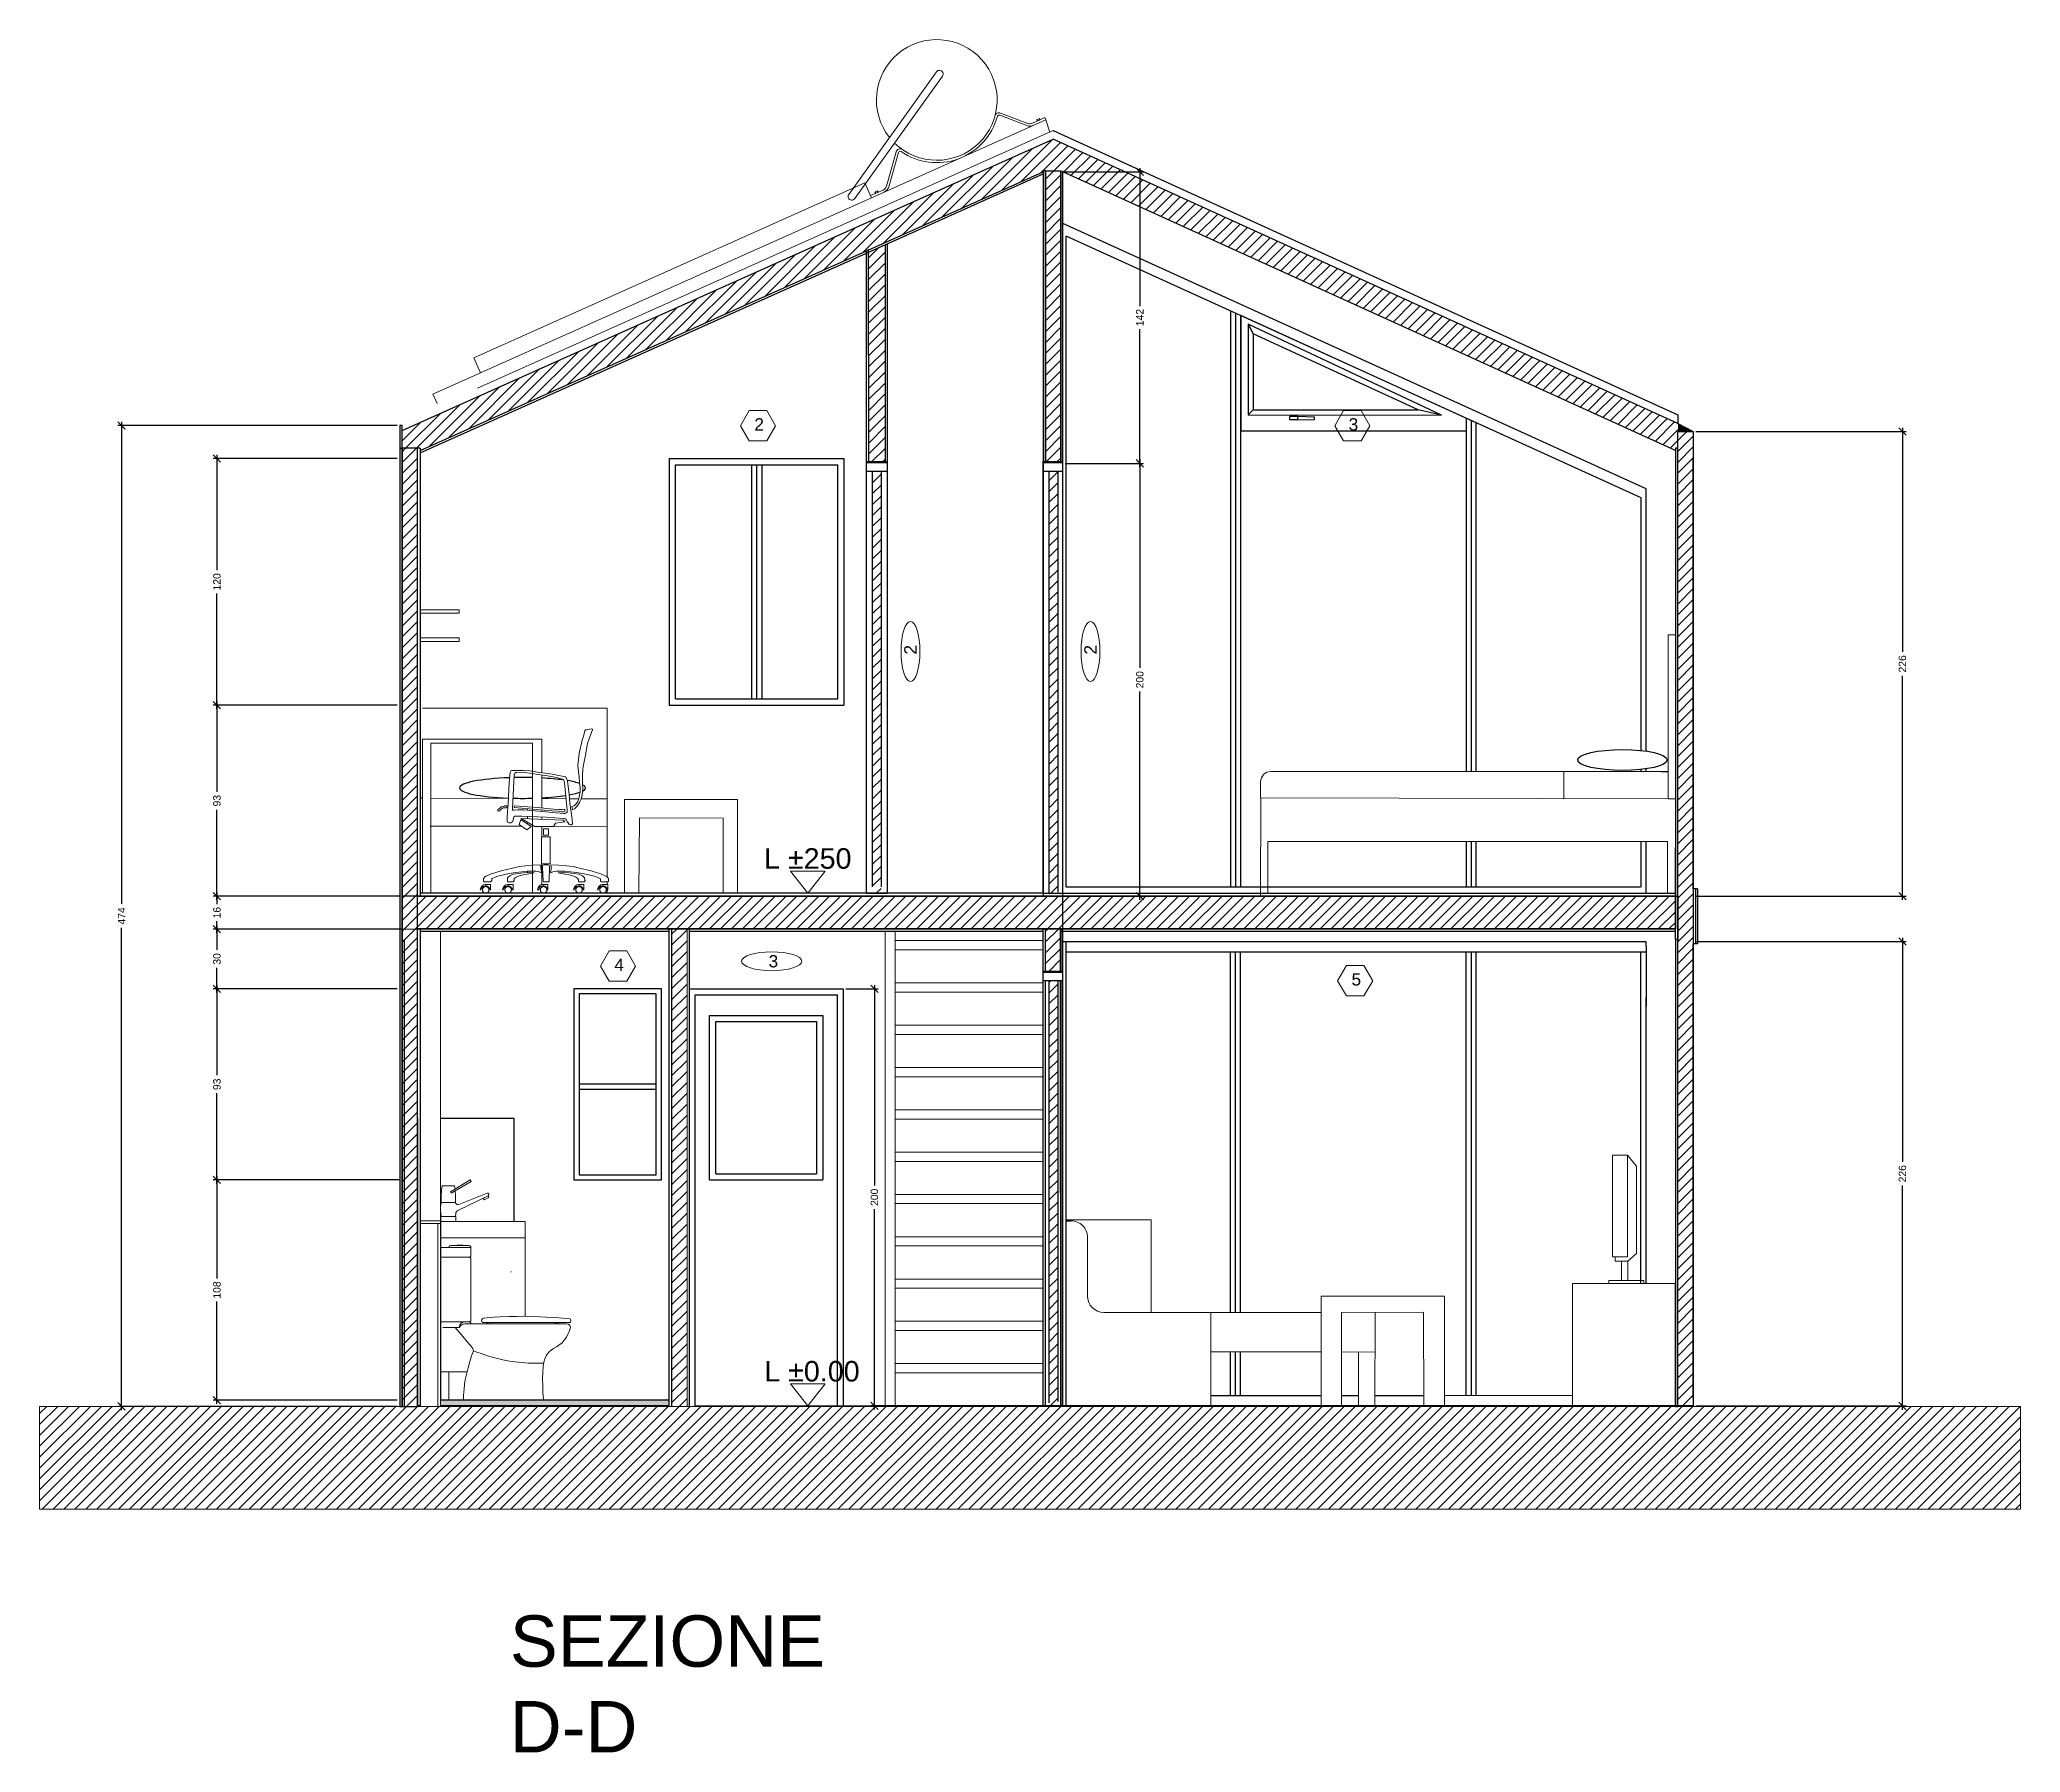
# Model space of a CAD drawing. Header units: centimetres. Extents: x -1332 to 7887, y -608 to 4152.
# Drawn here: x 2520 to 3484, y 3310 to 4143 of the extents above; entities that cross this region are included whole.
import ezdxf

# ---------------------------------------------------------------- set-up
doc = ezdxf.new("R2010")
doc.units = ezdxf.units.CM
doc.header["$MEASUREMENT"] = 0
doc.linetypes.add('AUSGEZOGEN', pattern=[0])
doc.layers.get('DEFPOINTS').update_dxf_attribs({"color": 210})
doc.layers.add('ARREDI', color=252, linetype='Continuous', lineweight=18)
doc.layers.add('NUMERAZIONE', color=30, linetype='Continuous', lineweight=5)
for name, color, linetype in [('INFISSI', 130, 'Continuous'), ('quote nuove', 253, 'Continuous'), ('STRUTTURA', 7, 'Continuous')]:
    doc.layers.add(name, color=color, linetype=linetype)
doc.styles.add('ARIAL', font='Arial.ttf')
doc.styles.get("Standard").update_dxf_attribs({"font": 'Arial.ttf'})
doc.dimstyles.new('TICK_36', dxfattribs={"dimtxt": 3.6, "dimasz": 3.6, "dimexe": 1.8, "dimexo": 1.2, "dimgap": 1.8, "dimtad": 0, "dimdec": 0, "dimzin": 0, "dimdsep": 46, "dimtxsty": 'ARIAL', "dimblk": 'OBLIQUE', "dimcen": 1.8, "dimdle": 1.8, "dimclrd": 256, "dimclrt": 256, "dimadec": 0, "dimazin": 0, "dimtfac": 1, "dimtdec": 0, "dimtmove": 1, "dimatfit": 3, "dimldrblk": 'OPEN90', "dimfxl": 1, "dimtfill": 1, "dimtolj": 1, "dimtzin": 0, "dimarcsym": 0})

msp = doc.modelspace()

# ---------------------------------------------------------------- texts
at = {"layer": 'NUMERAZIONE'}
for s, p in [('L ±250', (2872.37, 3739.67)), ('L ±0.00', (2872.45, 3490.17))]:
    msp.add_text(s, height=9.989, dxfattribs=at).set_placement(p)
at = {"layer": 'NUMERAZIONE', "ltscale": 0.1, "char_height": 6, "attachment_point": 1}
for s, width, insert in [('2', 0.5819, (2867.68, 3958.92)), ('3', 0.5819, (3156.78, 3958.92, 1758.66)), ('4', 0.5819, (2799.59, 3695.96)), ('3', 6, (2874.6, 3697.68)), ('5', 0.5819, (3158.19, 3688.84))]:
    msp.add_mtext_dynamic_manual_height_columns(s, width=width, gutter_width=12.5, heights=[0], dxfattribs=dict(at, insert=insert))
at = {"layer": 'NUMERAZIONE', "ltscale": 0.1, "char_height": 6, "attachment_point": 1, "rotation": 90}
for insert in [(2940.58, 3843.91), (3028.17, 3843.92)]:
    msp.add_mtext_dynamic_manual_height_columns('2', width=0.5819, gutter_width=12.5, heights=[0], dxfattribs=dict(at, insert=insert))
at = {"layer": 'STRUTTURA', "ltscale": 0.1, "insert": (2748.73, 3376.37), "char_height": 25, "attachment_point": 1}
msp.add_mtext_dynamic_manual_height_columns('SEZIONE D-D', width=23.9932, gutter_width=12.5, heights=[0], dxfattribs=at)

# ---------------------------------------------------------------- blocks, each defined once
blk = doc.blocks.new('4-rob-elev')
at = {"color": 0, "linetype": 'ByBlock'}
for p, q in [((0.87, 12.51), (9.26, 17.46)), ((1.2, 11.95), (9.59, 16.89)), ((9.59, 16.89), (9.26, 17.46)), ((-3.01, 10.77), (-2.91, 13.09)), ((-3, 8), (-3.01, 10.77)), ((-2.6, 15), (-2.91, 13.09)), ((2.6, 15), (-2.6, 15)), ((1.2, 11.95), (0.87, 12.51)), ((2.6, 15), (2.82, 13.66)), ((3.01, 10.77), (2.91, 13.09)), ((3, 8), (3.01, 10.77)), ((3.96, 4.53), (16.79, 10.77)), ((4.4, 7.11), (16.32, 11.95)), ((15.07, 9.11), (14.72, 9.76)), ((15.07, 9.11), (17.02, 10.11)), ((16.93, 11.97), (16.32, 11.95)), ((17.02, 10.11), (16.76, 10.75)), ((16.79, 10.77), (17.06, 11.15)), ((16.93, 11.97), (16.93, 11.97)), ((17.11, 11.56), (16.93, 11.97)), ((17.06, 11.15), (17.11, 11.56)), ((-3.05, 7.79), (-3.35, 6.07)), ((-3.35, 6.07), (-3.31, 4.62)), ((-3.31, 4.62), (-3.12, 3.32)), ((-3.2, 2), (3.2, 2)), ((-3.2, 2), (-3.2, 0)), ((-3.2, 0), (3.2, 0)), ((-3.12, 3.32), (-3, 2)), ((-3.05, 7.79), (-3, 8)), ((3, 8), (-3, 8)), ((3.05, 7.79), (3, 8)), ((3.12, 3.32), (3, 2)), ((3.2, 2), (3.2, 0))]:
    blk.add_line(p, q, dxfattribs=at)
for centre, radius, start, end in [((4.02, 8.04), 1, 194.28061, 292.13375), ((4.62, 3.18), 1.5, 115.93959, 174.62331)]:
    blk.add_arc(centre, radius, start, end, dxfattribs=at)
blk = doc.blocks.new('_Oblique')
at = {"color": 0, "linetype": 'ByBlock', "lineweight": -2}
blk.add_line((-0.5, -0.5), (0.5, 0.5), dxfattribs=at)
blk = doc.blocks.new('*D427')
at = {"layer": 'DEFPOINTS', "color": 0, "linetype": 'ByBlock', "transparency": 16777216}
for p in [(2696.33, 3588.29), (2606.23, 3481.09), (2695.13, 3481.09)]:
    blk.add_point(p, dxfattribs=at)
at = {"layer": 'quote nuove', "color": 0, "linetype": 'ByBlock', "lineweight": -2, "transparency": 16777216}
for p, q in [((2695.13, 3588.29), (2604.43, 3588.29)), ((2693.93, 3481.09), (2604.43, 3481.09))]:
    blk.add_line(p, q, dxfattribs=at)
at = {"layer": 'quote nuove', "linetype": 'ByBlock', "lineweight": -2, "transparency": 16777216}
for p, q in [((2606.23, 3590.09), (2606.23, 3540.31)), ((2606.23, 3479.29), (2606.23, 3529.08))]:
    blk.add_line(p, q, dxfattribs=at)
at = {"layer": 'quote nuove', "linetype": 'ByBlock', "lineweight": -2, "transparency": 16777216, "xscale": 3.6, "yscale": 3.6, "zscale": 3.6}
for p, rotation in [((2606.23, 3588.29), 90), ((2606.23, 3481.09), 270)]:
    blk.add_blockref('_Oblique', p, dxfattribs=dict(at, rotation=rotation))
at = {"layer": 'quote nuove', "linetype": 'ByBlock', "transparency": 16777216, "insert": (2606.23, 3534.69), "char_height": 3.6, "attachment_point": 5, "rotation": 90, "style": 'ARIAL', "bg_fill": 3, "box_fill_scale": 1.25, "bg_fill_color": 256, "bg_fill_true_color": 13158600, "bg_fill_transparency": 0}
blk.add_mtext('\\A1;108', dxfattribs=at)
blk = doc.blocks.new('_Open90')
at = {"color": 0, "linetype": 'ByBlock', "lineweight": -2}
for p, q in [((0, 0), (-1, 0)), ((-0.5, 0.5), (0, 0)), ((0, 0), (-0.5, -0.5))]:
    blk.add_line(p, q, dxfattribs=at)
blk = doc.blocks.new('*D428')
at = {"layer": 'DEFPOINTS', "color": 0, "linetype": 'ByBlock', "transparency": 16777216}
for p in [(2695.13, 3681.29), (2606.23, 3588.29), (2696.33, 3588.29)]:
    blk.add_point(p, dxfattribs=at)
at = {"layer": 'quote nuove', "color": 0, "linetype": 'ByBlock', "lineweight": -2, "transparency": 16777216}
for p, q in [((2693.93, 3681.29), (2604.43, 3681.29)), ((2695.13, 3588.29), (2604.43, 3588.29))]:
    blk.add_line(p, q, dxfattribs=at)
at = {"layer": 'quote nuove', "linetype": 'ByBlock', "lineweight": -2, "transparency": 16777216}
for p, q in [((2606.23, 3683.09), (2606.23, 3639.17)), ((2606.23, 3586.49), (2606.23, 3630.42))]:
    blk.add_line(p, q, dxfattribs=at)
at = {"layer": 'quote nuove', "linetype": 'ByBlock', "lineweight": -2, "transparency": 16777216, "xscale": 3.6, "yscale": 3.6, "zscale": 3.6}
for p, rotation in [((2606.23, 3681.29), 90), ((2606.23, 3588.29), 270)]:
    blk.add_blockref('_Oblique', p, dxfattribs=dict(at, rotation=rotation))
at = {"layer": 'quote nuove', "linetype": 'ByBlock', "transparency": 16777216, "insert": (2606.23, 3634.79), "char_height": 3.6, "attachment_point": 5, "rotation": 90, "style": 'ARIAL', "bg_fill": 3, "box_fill_scale": 1.25, "bg_fill_color": 256, "bg_fill_true_color": 13158600, "bg_fill_transparency": 0}
blk.add_mtext('\\A1;93', dxfattribs=at)
blk = doc.blocks.new('*D429')
at = {"layer": 'DEFPOINTS', "color": 0, "linetype": 'ByBlock', "transparency": 16777216}
for p in [(2695.13, 3819.29), (2606.23, 3726.31), (2696.33, 3726.31)]:
    blk.add_point(p, dxfattribs=at)
at = {"layer": 'quote nuove', "color": 0, "linetype": 'ByBlock', "lineweight": -2, "transparency": 16777216}
for p, q in [((2693.93, 3819.29), (2604.43, 3819.29)), ((2695.13, 3726.31), (2604.43, 3726.31))]:
    blk.add_line(p, q, dxfattribs=at)
at = {"layer": 'quote nuove', "linetype": 'ByBlock', "lineweight": -2, "transparency": 16777216}
for p, q in [((2606.23, 3821.09), (2606.23, 3777.18)), ((2606.23, 3724.51), (2606.23, 3768.42))]:
    blk.add_line(p, q, dxfattribs=at)
at = {"layer": 'quote nuove', "linetype": 'ByBlock', "lineweight": -2, "transparency": 16777216, "xscale": 3.6, "yscale": 3.6, "zscale": 3.6}
for p, rotation in [((2606.23, 3819.29), 90), ((2606.23, 3726.31), 270)]:
    blk.add_blockref('_Oblique', p, dxfattribs=dict(at, rotation=rotation))
at = {"layer": 'quote nuove', "linetype": 'ByBlock', "transparency": 16777216, "insert": (2606.23, 3772.8), "char_height": 3.6, "attachment_point": 5, "rotation": 90, "style": 'ARIAL', "bg_fill": 3, "box_fill_scale": 1.25, "bg_fill_color": 256, "bg_fill_true_color": 13158600, "bg_fill_transparency": 0}
blk.add_mtext('\\A1;93', dxfattribs=at)
blk = doc.blocks.new('*D430')
at = {"layer": 'DEFPOINTS', "color": 0, "linetype": 'ByBlock', "transparency": 16777216}
for p in [(2606.23, 3939.29), (2695.13, 3939.29), (2695.13, 3819.29)]:
    blk.add_point(p, dxfattribs=at)
at = {"layer": 'quote nuove', "color": 0, "linetype": 'ByBlock', "lineweight": -2, "transparency": 16777216}
for p, q in [((2693.93, 3939.29), (2604.43, 3939.29)), ((2693.93, 3819.29), (2604.43, 3819.29))]:
    blk.add_line(p, q, dxfattribs=at)
at = {"layer": 'quote nuove', "linetype": 'ByBlock', "lineweight": -2, "transparency": 16777216}
for p, q in [((2606.23, 3941.09), (2606.23, 3884.9)), ((2606.23, 3817.49), (2606.23, 3873.69))]:
    blk.add_line(p, q, dxfattribs=at)
at = {"layer": 'quote nuove', "linetype": 'ByBlock', "lineweight": -2, "transparency": 16777216, "xscale": 3.6, "yscale": 3.6, "zscale": 3.6}
for p, rotation in [((2606.23, 3939.29), 90), ((2606.23, 3819.29), 270)]:
    blk.add_blockref('_Oblique', p, dxfattribs=dict(at, rotation=rotation))
at = {"layer": 'quote nuove', "linetype": 'ByBlock', "transparency": 16777216, "insert": (2606.23, 3879.29), "char_height": 3.6, "attachment_point": 5, "rotation": 90, "style": 'ARIAL', "bg_fill": 3, "box_fill_scale": 1.25, "bg_fill_color": 256, "bg_fill_true_color": 13158600, "bg_fill_transparency": 0}
blk.add_mtext('\\A1;120', dxfattribs=at)
blk = doc.blocks.new('*D442')
at = {"layer": 'DEFPOINTS', "color": 0, "linetype": 'ByBlock', "transparency": 16777216}
for p in [(2910.93, 3681.29), (2926.08, 3681.29), (3324.43, 3478.28)]:
    blk.add_point(p, dxfattribs=at)
at = {"layer": 'quote nuove', "color": 0, "linetype": 'ByBlock', "lineweight": -2, "transparency": 16777216}
for p, q in [((2912.13, 3681.29), (2927.88, 3681.29)), ((3323.23, 3478.28), (2924.28, 3478.28))]:
    blk.add_line(p, q, dxfattribs=at)
at = {"layer": 'quote nuove', "linetype": 'ByBlock', "lineweight": -2, "transparency": 16777216}
for p, q in [((2926.08, 3683.09), (2926.08, 3585.59)), ((2926.08, 3476.48), (2926.08, 3573.99))]:
    blk.add_line(p, q, dxfattribs=at)
at = {"layer": 'quote nuove', "linetype": 'ByBlock', "lineweight": -2, "transparency": 16777216, "xscale": 3.6, "yscale": 3.6, "zscale": 3.6}
for p, rotation in [((2926.08, 3681.29), 90), ((2926.08, 3478.28), 270)]:
    blk.add_blockref('_Oblique', p, dxfattribs=dict(at, rotation=rotation))
at = {"layer": 'quote nuove', "linetype": 'ByBlock', "transparency": 16777216, "insert": (2926.08, 3579.79), "char_height": 3.6, "attachment_point": 5, "rotation": 90, "style": 'ARIAL', "bg_fill": 3, "box_fill_scale": 1.25, "bg_fill_color": 256, "bg_fill_true_color": 13158600, "bg_fill_transparency": 0}
blk.add_mtext('\\A1;200', dxfattribs=at)
blk = doc.blocks.new('*D443')
at = {"layer": 'DEFPOINTS', "color": 0, "linetype": 'ByBlock', "transparency": 16777216}
for p in [(3017.74, 3936.94), (3055.19, 3936.94), (3017.73, 3726.36)]:
    blk.add_point(p, dxfattribs=at)
at = {"layer": 'quote nuove', "color": 0, "linetype": 'ByBlock', "lineweight": -2, "transparency": 16777216}
for p, q in [((3018.94, 3936.94), (3056.99, 3936.94)), ((3018.93, 3726.36), (3056.99, 3726.36))]:
    blk.add_line(p, q, dxfattribs=at)
at = {"layer": 'quote nuove', "linetype": 'ByBlock', "lineweight": -2, "transparency": 16777216}
for p, q in [((3055.19, 3938.74), (3055.19, 3837.45)), ((3055.19, 3724.56), (3055.19, 3825.85))]:
    blk.add_line(p, q, dxfattribs=at)
at = {"layer": 'quote nuove', "linetype": 'ByBlock', "lineweight": -2, "transparency": 16777216, "xscale": 3.6, "yscale": 3.6, "zscale": 3.6}
for p, rotation in [((3055.19, 3936.94), 90), ((3055.19, 3726.36), 270)]:
    blk.add_blockref('_Oblique', p, dxfattribs=dict(at, rotation=rotation))
at = {"layer": 'quote nuove', "linetype": 'ByBlock', "transparency": 16777216, "insert": (3055.19, 3831.65), "char_height": 3.6, "attachment_point": 5, "rotation": 90, "style": 'ARIAL', "bg_fill": 3, "box_fill_scale": 1.25, "bg_fill_color": 256, "bg_fill_true_color": 13158600, "bg_fill_transparency": 0}
blk.add_mtext('\\A1;200', dxfattribs=at)
blk = doc.blocks.new('*D444')
at = {"layer": 'DEFPOINTS', "color": 0, "linetype": 'ByBlock', "transparency": 16777216}
for p in [(2559.85, 3955.39), (2695.13, 3955.39), (2695.13, 3478.08)]:
    blk.add_point(p, dxfattribs=at)
at = {"layer": 'quote nuove', "color": 0, "linetype": 'ByBlock', "lineweight": -2, "transparency": 16777216}
for p, q in [((2693.93, 3955.39), (2558.05, 3955.39)), ((2693.93, 3478.08), (2558.05, 3478.08))]:
    blk.add_line(p, q, dxfattribs=at)
at = {"layer": 'quote nuove', "linetype": 'ByBlock', "lineweight": -2, "transparency": 16777216}
for p, q in [((2559.85, 3957.19), (2559.85, 3722.58)), ((2559.85, 3476.28), (2559.85, 3710.89))]:
    blk.add_line(p, q, dxfattribs=at)
at = {"layer": 'quote nuove', "linetype": 'ByBlock', "lineweight": -2, "transparency": 16777216, "xscale": 3.6, "yscale": 3.6, "zscale": 3.6}
for p, rotation in [((2559.85, 3955.39), 90), ((2559.85, 3478.08), 270)]:
    blk.add_blockref('_Oblique', p, dxfattribs=dict(at, rotation=rotation))
at = {"layer": 'quote nuove', "linetype": 'ByBlock', "transparency": 16777216, "insert": (2559.85, 3716.74), "char_height": 3.6, "attachment_point": 5, "rotation": 90, "style": 'ARIAL', "bg_fill": 3, "box_fill_scale": 1.25, "bg_fill_color": 256, "bg_fill_true_color": 13158600, "bg_fill_transparency": 0}
blk.add_mtext('\\A1;474', dxfattribs=at)
blk = doc.blocks.new('*D445')
at = {"layer": 'DEFPOINTS', "color": 0, "linetype": 'ByBlock', "transparency": 16777216}
for p in [(3017.74, 4078.84), (3055.19, 4078.84), (3055.19, 3936.94)]:
    blk.add_point(p, dxfattribs=at)
at = {"layer": 'quote nuove', "color": 0, "linetype": 'ByBlock', "lineweight": -2, "transparency": 16777216}
for p, q in [((3018.94, 4078.84), (3056.99, 4078.84)), ((3053.99, 3936.94), (3053.39, 3936.94))]:
    blk.add_line(p, q, dxfattribs=at)
at = {"layer": 'quote nuove', "linetype": 'ByBlock', "lineweight": -2, "transparency": 16777216}
for p, q in [((3055.19, 4080.64), (3055.19, 4013.48)), ((3055.19, 3935.14), (3055.19, 4002.3))]:
    blk.add_line(p, q, dxfattribs=at)
at = {"layer": 'quote nuove', "linetype": 'ByBlock', "lineweight": -2, "transparency": 16777216, "xscale": 3.6, "yscale": 3.6, "zscale": 3.6}
for p, rotation in [((3055.19, 4078.84), 90), ((3055.19, 3936.94), 270)]:
    blk.add_blockref('_Oblique', p, dxfattribs=dict(at, rotation=rotation))
at = {"layer": 'quote nuove', "linetype": 'ByBlock', "transparency": 16777216, "insert": (3055.19, 4007.89), "char_height": 3.6, "attachment_point": 5, "rotation": 90, "style": 'ARIAL', "bg_fill": 3, "box_fill_scale": 1.25, "bg_fill_color": 256, "bg_fill_true_color": 13158600, "bg_fill_transparency": 0}
blk.add_mtext('\\A1;142', dxfattribs=at)
blk = doc.blocks.new('*D432')
at = {"layer": 'DEFPOINTS', "color": 0, "linetype": 'ByBlock', "transparency": 16777216}
for p in [(2606.23, 3710.3), (2697.53, 3710.3), (2695.13, 3681.29)]:
    blk.add_point(p, dxfattribs=at)
at = {"layer": 'quote nuove', "color": 0, "linetype": 'ByBlock', "lineweight": -2, "transparency": 16777216}
for p, q in [((2696.33, 3710.3), (2604.43, 3710.3)), ((2693.93, 3681.29), (2604.43, 3681.29))]:
    blk.add_line(p, q, dxfattribs=at)
at = {"layer": 'quote nuove', "linetype": 'ByBlock', "lineweight": -2, "transparency": 16777216}
for p, q in [((2606.23, 3712.1), (2606.23, 3700.17)), ((2606.23, 3679.49), (2606.23, 3691.43))]:
    blk.add_line(p, q, dxfattribs=at)
at = {"layer": 'quote nuove', "linetype": 'ByBlock', "lineweight": -2, "transparency": 16777216, "xscale": 3.6, "yscale": 3.6, "zscale": 3.6}
for p, rotation in [((2606.23, 3710.3), 90), ((2606.23, 3681.29), 270)]:
    blk.add_blockref('_Oblique', p, dxfattribs=dict(at, rotation=rotation))
at = {"layer": 'quote nuove', "linetype": 'ByBlock', "transparency": 16777216, "insert": (2606.23, 3695.8), "char_height": 3.6, "attachment_point": 5, "rotation": 90, "style": 'ARIAL', "bg_fill": 3, "box_fill_scale": 1.25, "bg_fill_color": 256, "bg_fill_true_color": 13158600, "bg_fill_transparency": 0}
blk.add_mtext('\\A1;30', dxfattribs=at)
blk = doc.blocks.new('*D433')
at = {"layer": 'ARREDI', "color": 0, "lineweight": -2, "transparency": 16777216}
for p, q in [((3325.63, 3704.29), (3427.98, 3704.29)), ((3325.63, 3478.26), (3427.98, 3478.26))]:
    blk.add_line(p, q, dxfattribs=at)
at = {"layer": 'ARREDI', "lineweight": -2, "transparency": 16777216}
for p, q in [((3426.18, 3706.09), (3426.18, 3597.08)), ((3426.18, 3476.46), (3426.18, 3585.47))]:
    blk.add_line(p, q, dxfattribs=at)
at = {"layer": 'DEFPOINTS', "color": 0, "transparency": 16777216}
for p in [(3324.43, 3704.29), (3324.43, 3478.26), (3426.18, 3478.26)]:
    blk.add_point(p, dxfattribs=at)
at = {"layer": 'ARREDI', "lineweight": -2, "transparency": 16777216, "xscale": 3.6, "yscale": 3.6, "zscale": 3.6}
for p, rotation in [((3426.18, 3704.29), 90), ((3426.18, 3478.26), 270)]:
    blk.add_blockref('_Oblique', p, dxfattribs=dict(at, rotation=rotation))
at = {"layer": 'ARREDI', "transparency": 16777216, "insert": (3426.18, 3591.28), "char_height": 3.6, "attachment_point": 5, "rotation": 90, "style": 'ARIAL', "bg_fill": 3, "box_fill_scale": 1.25, "bg_fill_color": 256, "bg_fill_true_color": 13158600, "bg_fill_transparency": 0}
blk.add_mtext('\\A1;226', dxfattribs=at)
blk = doc.blocks.new('*D448')
at = {"layer": 'ARREDI', "color": 0, "lineweight": -2, "transparency": 16777216}
for p, q in [((3325.63, 3952.44), (3427.98, 3952.44)), ((3325.63, 3726.29), (3427.98, 3726.29))]:
    blk.add_line(p, q, dxfattribs=at)
at = {"layer": 'ARREDI', "lineweight": -2, "transparency": 16777216}
for p, q in [((3426.18, 3954.24), (3426.18, 3845.17)), ((3426.18, 3724.49), (3426.18, 3833.56))]:
    blk.add_line(p, q, dxfattribs=at)
at = {"layer": 'DEFPOINTS', "color": 0, "transparency": 16777216}
for p in [(3324.43, 3952.44), (3324.43, 3726.29), (3426.18, 3726.29)]:
    blk.add_point(p, dxfattribs=at)
at = {"layer": 'ARREDI', "lineweight": -2, "transparency": 16777216, "xscale": 3.6, "yscale": 3.6, "zscale": 3.6}
for p, rotation in [((3426.18, 3952.44), 90), ((3426.18, 3726.29), 270)]:
    blk.add_blockref('_Oblique', p, dxfattribs=dict(at, rotation=rotation))
at = {"layer": 'ARREDI', "transparency": 16777216, "insert": (3426.18, 3839.37), "char_height": 3.6, "attachment_point": 5, "rotation": 90, "style": 'ARIAL', "bg_fill": 3, "box_fill_scale": 1.25, "bg_fill_color": 256, "bg_fill_true_color": 13158600, "bg_fill_transparency": 0}
blk.add_mtext('\\A1;226', dxfattribs=at)
blk = doc.blocks.new('*D434')
at = {"layer": 'quote nuove', "color": 0, "lineweight": -2, "transparency": 16777216}
for p, q in [((2605.03, 3726.31), (2604.43, 3726.31)), ((2605.03, 3710.3), (2604.43, 3710.3))]:
    blk.add_line(p, q, dxfattribs=at)
at = {"layer": 'quote nuove', "lineweight": -2, "transparency": 16777216}
for p, q in [((2606.23, 3728.11), (2606.23, 3722.51)), ((2606.23, 3708.5), (2606.23, 3714.1))]:
    blk.add_line(p, q, dxfattribs=at)
at = {"layer": 'quote nuove', "lineweight": -2, "transparency": 16777216, "xscale": 3.6, "yscale": 3.6, "zscale": 3.6}
for p, rotation in [((2606.23, 3726.31), 90), ((2606.23, 3710.3), 270)]:
    blk.add_blockref('_Oblique', p, dxfattribs=dict(at, rotation=rotation))
at = {"layer": 'quote nuove', "transparency": 16777216, "insert": (2606.23, 3718.31), "char_height": 3.6, "attachment_point": 5, "rotation": 90, "style": 'ARIAL', "bg_fill": 3, "box_fill_scale": 1.25, "bg_fill_color": 256, "bg_fill_true_color": 13158600, "bg_fill_transparency": 0}
blk.add_mtext('\\A1;16', dxfattribs=at)
at = {"layer": 'DEFPOINTS', "color": 0, "transparency": 16777216}
for p in [(2606.23, 3726.31), (2606.23, 3710.3), (2606.23, 3710.3)]:
    blk.add_point(p, dxfattribs=at)

# ---------------------------------------------------------------- hatches: boundary and pattern name
at = {"layer": 'STRUTTURA'}
h = msp.add_hatch(dxfattribs=at)
h.set_pattern_fill('ANSI31', color=0, scale=30)
h.paths.add_polyline_path([(3013.06, 4094.7), (2696.33, 3952.98), (2696.33, 3944.29), (2703.83, 3944.29), (2705.03, 3944.29), (2705.03, 3943.18), (3008.23, 4078.85), (3008.23, 4079.29), (3009.23, 4079.29), (3009.23, 4079.17), (3016.73, 4079.17), (3017.74, 4079.17), (3017.74, 4078.84), (3315.73, 3943.16), (3315.73, 3944.29), (3316.93, 3944.29), (3316.93, 3952.98), (3316.93, 3956.35)])
h.paths.add_polyline_path([(3324.43, 3952.44), (3316.93, 3952.44), (3316.93, 3478.28), (3324.43, 3478.28)])
h = msp.add_hatch(dxfattribs=at)
h.set_pattern_fill('ANSI31', color=0, scale=30)
h.paths.add_polyline_path([(3016.73, 4079.17), (3009.23, 4079.17), (3009.23, 3937.79), (3016.72, 3937.79)])
h.paths.add_polyline_path([(3315.73, 3726.29), (2703.83, 3726.29), (2703.83, 3710.36), (3315.73, 3710.36)])
h = msp.add_hatch(dxfattribs=at)
h.set_pattern_fill('ANSI31', color=0, scale=30)
h.paths.add_polyline_path([(2931.27, 4043.31), (2923.23, 4039.72), (2923.3, 3937.79), (2931.26, 3937.79)])
h = msp.add_hatch(color=0, dxfattribs=at)
h.dxf.hatch_style = 1
h.paths.add_polyline_path([(3316.93, 3956.35), (3316.93, 3952.44), (3324.43, 3952.44)])
h = msp.add_hatch(dxfattribs=at)
h.set_pattern_fill('ANSI31', color=0, scale=30)
h.paths.add_polyline_path([(2703.83, 3944.29), (2696.33, 3944.29), (2696.33, 3478.08), (2703.83, 3478.08), (2703.83, 3726.29), (2703.83, 3726.29)])
h = msp.add_hatch(dxfattribs=at)
h.set_pattern_fill('ANSI31', color=0, scale=30)
h.paths.add_polyline_path([(2929.32, 3933.15), (2925.21, 3933.15), (2925.22, 3727.79), (2929.33, 3727.79)])
h = msp.add_hatch(dxfattribs=at)
h.set_pattern_fill('ANSI31', color=0, scale=30)
h.paths.add_polyline_path([(3015.28, 3933.15), (3011.15, 3933.15), (3011.19, 3727.79), (3015.29, 3727.79)])
h = msp.add_hatch(dxfattribs=at)
h.set_pattern_fill('ANSI31', color=0, scale=30)
h.paths.add_polyline_path([(2834.93, 3710.31), (2827.43, 3710.31), (2827.43, 3478.08), (2834.93, 3478.08)])
h = msp.add_hatch(dxfattribs=at)
h.set_pattern_fill('ANSI31', color=0, scale=30)
h.paths.add_polyline_path([(3016.66, 3710.33), (3009.22, 3710.33), (3009.22, 3689.86), (3016.66, 3689.86)])
h = msp.add_hatch(dxfattribs=at)
h.set_pattern_fill('ANSI31', color=0, scale=30)
h.paths.add_polyline_path([(3015.27, 3685.18), (3011.14, 3685.18), (3011.18, 3478.29), (3015.29, 3478.29)])
h = msp.add_hatch(color=256, dxfattribs=at)
h.dxf.hatch_style = 1
h.paths.add_polyline_path([(2826.01, 3481.09), (2719.09, 3481.09), (2719.09, 3481.09), (2714.93, 3481.09), (2714.93, 3478.29), (2826.01, 3478.29)])

# ---------------------------------------------------------------- linework, layer by layer
at = {"layer": 'ARREDI'}
for p, q in [((2956.27, 4127.47), (2913.6, 4067.84)), ((2959.15, 4125.36), (2916.49, 4065.75)), ((2987.06, 4106.33), (3000.26, 4101.29)), ((2987.47, 4107.41), (3000.67, 4102.37)), ((3009.06, 4105.17), (3002.95, 4102.44)), ((3009.06, 4105.17), (3009.53, 4104.11)), ((3005.26, 4103.53), (3005.01, 4104.1)), ((3005.04, 4104.17), (3006.37, 4104.77)), ((3005.56, 4103.67), (3005.31, 4104.24)), ((3006.15, 4104.61), (3006.4, 4104.04)), ((3006.44, 4104.75), (3006.7, 4104.17)), ((2931.91, 4071.81), (2936.67, 4088.56)), ((2933.03, 4071.49), (2937.8, 4088.26)), ((3017.74, 4079.17), (3016.73, 4079.17)), ((2930.26, 4069.91), (2924.23, 4067.21)), ((2924.23, 4067.21), (2924.7, 4066.15)), ((2926.51, 4068.28), (2926.25, 4068.86)), ((2926.28, 4068.93), (2927.61, 4069.53)), ((2926.8, 4068.42), (2926.55, 4068.99)), ((2927.39, 4069.37), (2927.64, 4068.79)), ((2927.69, 4069.5), (2927.94, 4068.93)), ((2724.13, 3865.63), (2705.03, 3865.63)), ((2724.13, 3863.96), (2724.13, 3865.63)), ((2705.03, 3863.96), (2724.13, 3863.96)), ((2724.13, 3851.97), (2705.03, 3851.97)), ((2705.03, 3850.3), (2724.13, 3850.3)), ((2724.13, 3850.3), (2724.13, 3851.97)), ((3312.29, 3853.42), (3315.6, 3853.42)), ((2706.23, 3802.8), (2764.23, 3802.8)), ((2757.23, 3800.79), (2710.34, 3800.79)), ((2710.34, 3800.79), (2710.34, 3727.79)), ((2757.23, 3800.79), (2759.05, 3800.79)), ((2759.05, 3800.79), (2759.05, 3800.79)), ((2759.05, 3800.79), (2759.78, 3800.79)), ((2759.78, 3800.79), (2759.78, 3727.8)), ((3261.43, 3787), (3261.41, 3773.82)), ((3261.43, 3787), (3308.96, 3787)), ((3113.95, 3774.17), (3113.96, 3782)), ((2757.23, 3768.26), (2757.23, 3768.95)), ((2804.53, 3773.44), (2859.53, 3773.44)), ((2804.53, 3773.44), (2804.53, 3727.8)), ((2859.53, 3773.44), (2859.53, 3727.8)), ((3312.29, 3773.7), (3315.6, 3773.7)), ((2757.23, 3764.06), (2757.23, 3765.11)), ((2757.23, 3761.42), (2757.23, 3762.39)), ((2811.53, 3727.8), (2811.77, 3764.48)), ((2852.53, 3764.21), (2811.77, 3764.48)), ((2852.53, 3727.8), (2852.53, 3764.21)), ((3117.52, 3727.8), (3117.52, 3752.95)), ((3117.52, 3752.95), (3311.9, 3752.95)), ((3311.9, 3752.95), (3311.9, 3727.8)), ((2757.23, 3737.82), (2757.23, 3738.42)), ((2764.23, 3727.8), (2757.23, 3727.8)), ((2834.98, 3710.31), (2834.98, 3478.08)), ((2714.93, 3568.29), (2714.93, 3709.29)), ((2931.23, 3709.29), (2931.23, 3478.29)), ((2936.23, 3478.29), (2936.23, 3709.29)), ((3008.22, 3704.71), (2936.23, 3704.71)), ((3008.22, 3700.21), (2936.23, 3700.21)), ((3008.22, 3684.13), (2936.23, 3684.13)), ((3008.22, 3679.63), (2936.23, 3679.63)), ((3008.22, 3663.54), (2936.23, 3663.54)), ((3008.22, 3659.04), (2936.23, 3659.04)), ((3008.22, 3642.96), (2936.23, 3642.96)), ((3008.22, 3638.46), (2936.23, 3638.46)), ((3008.22, 3622.38), (2936.23, 3622.38)), ((3008.22, 3622.38), (2936.23, 3622.38)), ((3008.22, 3617.88), (2936.23, 3617.88)), ((3008.22, 3617.88), (2936.23, 3617.88)), ((3008.22, 3601.79), (2936.23, 3601.79)), ((3008.22, 3597.29), (2936.23, 3597.29)), ((3008.22, 3581.21), (2936.23, 3581.21)), ((3008.22, 3576.71), (2936.23, 3576.71)), ((2714.93, 3568.29), (2705.03, 3568.29)), ((2714.93, 3567.09), (2705.03, 3567.09)), ((2713.73, 3478.29), (2713.73, 3567.09)), ((2714.93, 3478.29), (2714.93, 3568.29)), ((3060.73, 3568.85), (3019.3, 3568.85)), ((3060.73, 3566.86), (3060.73, 3568.85)), ((3060.73, 3523.77), (3060.73, 3566.86)), ((2715.11, 3560.1), (2756.11, 3560.1)), ((2719.16, 3555.85), (2719.02, 3555.38)), ((2719.52, 3556.2), (2719.16, 3555.85)), ((2719.97, 3556.33), (2719.52, 3556.2)), ((2723.01, 3556.33), (2719.97, 3556.33)), ((2725.86, 3556.51), (2723.01, 3556.51)), ((2723.01, 3556.51), (2723.01, 3556.33)), ((2723.01, 3556.33), (2725.86, 3556.33)), ((2725.86, 3556.33), (2725.86, 3556.51)), ((2728.87, 3556.33), (2725.86, 3556.33)), ((2729.32, 3556.2), (2728.87, 3556.33)), ((2729.68, 3555.86), (2729.32, 3556.2)), ((2729.82, 3555.38), (2729.68, 3555.86)), ((3008.22, 3560.63), (2936.23, 3560.63)), ((3008.22, 3556.13), (2936.23, 3556.13)), ((3029.73, 3560.34), (3029.74, 3531.77)), ((2715.4, 3550.63), (2728.89, 3550.63)), ((2719.02, 3555.38), (2715.41, 3555.38)), ((2719.02, 3555.38), (2729.82, 3555.38)), ((2728.89, 3550.63), (2729.3, 3550.75)), ((2729.31, 3550.51), (2728.89, 3550.63)), ((2729.3, 3550.75), (2729.69, 3551.09)), ((2729.69, 3550.16), (2729.31, 3550.51)), ((2729.69, 3551.09), (2729.82, 3551.57)), ((2729.82, 3549.68), (2729.69, 3550.16)), ((2729.82, 3551.57), (2729.82, 3555.38)), ((2729.82, 3520.12), (2729.82, 3549.68)), ((3289.54, 3548.7), (3289.54, 3539.25)), ((3292.58, 3548.7), (3292.58, 3539.25)), ((2749.43, 3543.63), (2749.43, 3543.42)), ((3008.22, 3540.04), (2936.23, 3540.04)), ((3008.22, 3535.54), (2936.23, 3535.54)), ((2715.39, 3519.18), (2726.67, 3519.18)), ((2724.47, 3517.74), (2724.04, 3516.51)), ((2724.83, 3517.42), (2724.04, 3516.51)), ((2724.98, 3518.55), (2724.47, 3517.74)), ((2724.83, 3517.42), (2725.93, 3518)), ((2725.81, 3518.97), (2724.98, 3518.55)), ((2726.67, 3519.18), (2725.81, 3518.97)), ((2725.93, 3518), (2726.85, 3518.21)), ((2726.67, 3519.18), (2728.97, 3519.18)), ((2729.95, 3518.21), (2726.85, 3518.21)), ((2728.96, 3519.18), (2729.31, 3519.3)), ((2729.45, 3519.05), (2728.96, 3519.18)), ((2729.31, 3519.3), (2729.68, 3519.64)), ((2729.81, 3518.7), (2729.45, 3519.05)), ((2729.68, 3519.64), (2729.82, 3520.12)), ((2729.95, 3518.21), (2729.81, 3518.7)), ((2738.22, 3518.21), (2729.95, 3518.21)), ((2729.95, 3518.21), (2729.95, 3518.21)), ((2735.03, 3520.4), (2734.93, 3519.9)), ((2734.93, 3519.9), (2735.03, 3519.41)), ((2735.36, 3520.79), (2735.03, 3520.4)), ((2735.03, 3519.41), (2735.36, 3519)), ((2735.85, 3521.01), (2735.36, 3520.79)), ((2735.36, 3519), (2735.78, 3518.82)), ((2735.78, 3518.82), (2737.56, 3518.82)), ((2737.53, 3521.16), (2735.85, 3521.01)), ((2741.03, 3521.42), (2737.53, 3521.16)), ((2772.41, 3518.82), (2737.56, 3518.82)), ((2737.56, 3518.82), (2737.85, 3518.35)), ((2737.85, 3518.35), (2738.22, 3518.21)), ((2771.76, 3518.21), (2738.22, 3518.21)), ((2738.52, 3518.21), (2738.91, 3518.36)), ((2738.91, 3518.36), (2739.19, 3518.82)), ((2743.98, 3521.59), (2741.03, 3521.42)), ((2748.39, 3521.77), (2743.98, 3521.59)), ((2752.24, 3521.87), (2748.39, 3521.77)), ((2755.59, 3521.9), (2752.24, 3521.87)), ((2760.75, 3521.82), (2755.59, 3521.9)), ((2766.44, 3521.55), (2760.75, 3521.82)), ((2770.86, 3521.26), (2766.44, 3521.55)), ((2771.05, 3518.35), (2770.77, 3518.82)), ((2774.38, 3520.96), (2770.86, 3521.26)), ((2771.41, 3518.21), (2771.05, 3518.35)), ((2771.76, 3518.21), (2772.12, 3518.35)), ((2776.35, 3518.21), (2771.76, 3518.21)), ((2772.12, 3518.35), (2772.41, 3518.82)), ((2772.41, 3518.82), (2778.18, 3518.82)), ((2778.08, 3520.65), (2774.38, 3520.96)), ((2777.25, 3518.01), (2776.35, 3518.21)), ((2777.9, 3517.38), (2777.25, 3518.01)), ((2778.15, 3516.51), (2777.9, 3517.38)), ((2778.39, 3519.79), (2778.08, 3520.65)), ((2778.18, 3518.82), (2778.39, 3519.79)), ((3008.22, 3519.46), (2936.23, 3519.46)), ((3089.75, 3523.77), (3037.74, 3523.77)), ((3089.77, 3478.29), (3089.75, 3523.77)), ((3089.75, 3523.77), (3143.38, 3523.77)), ((3169.75, 3523.77), (3169.47, 3478.3)), ((2716.17, 3516.51), (2722.15, 3516.51)), ((2722.15, 3516.51), (2725.01, 3513.06)), ((2722.15, 3516.51), (2724.04, 3516.51)), ((2725.01, 3513.06), (2727.34, 3510.34)), ((2727.34, 3510.34), (2730.22, 3506.85)), ((2771.48, 3507), (2772.56, 3507.77)), ((2772.56, 3507.77), (2774.1, 3509.06)), ((2774.1, 3509.06), (2775.22, 3510.3)), ((2775.22, 3510.3), (2776.21, 3511.68)), ((2776.21, 3511.68), (2777.15, 3513.48)), ((2777.15, 3513.48), (2777.56, 3514.52)), ((2777.56, 3514.52), (2777.9, 3515.52)), ((2777.9, 3515.52), (2778.15, 3516.51)), ((3008.22, 3514.96), (2936.23, 3514.96)), ((2729.18, 3499.83), (2728.37, 3496.82)), ((2730.06, 3502.7), (2729.18, 3499.83)), ((2731.07, 3505.14), (2730.06, 3502.7)), ((2730.22, 3506.85), (2730.68, 3506.27)), ((2730.68, 3506.27), (2730.92, 3505.61)), ((2730.92, 3505.61), (2731.07, 3505.14)), ((2731.07, 3505.14), (2732.66, 3504.46)), ((2732.66, 3504.46), (2734.76, 3503.78)), ((2734.76, 3503.78), (2737.82, 3502.7)), ((2737.82, 3502.7), (2741.48, 3501.68)), ((2741.48, 3501.68), (2745.28, 3500.73)), ((2745.28, 3500.73), (2748.54, 3500.12)), ((2748.54, 3500.12), (2752.82, 3499.51)), ((2752.82, 3499.51), (2757.63, 3499.1)), ((2757.63, 3499.1), (2765.19, 3499.1)), ((2764.95, 3497.39), (2765.25, 3499.58)), ((2765.25, 3499.58), (2765.68, 3501.25)), ((2765.68, 3501.25), (2766.37, 3502.58)), ((2766.37, 3502.58), (2766.93, 3503.53)), ((2766.93, 3503.53), (2767.96, 3504.73)), ((2767.96, 3504.73), (2768.86, 3505.46)), ((2768.86, 3505.46), (2769.89, 3506.19)), ((2769.89, 3506.19), (2771.48, 3507)), ((3008.22, 3498.88), (2936.23, 3498.88)), ((2715.11, 3494.93), (2719.09, 3494.93)), ((2719.09, 3494.93), (2719.09, 3481.09)), ((2719.09, 3494.93), (2727.9, 3494.93)), ((2726.9, 3490.28), (2726.46, 3486.53)), ((2727.56, 3493.59), (2726.9, 3490.28)), ((2728.37, 3496.82), (2727.56, 3493.59)), ((2764.57, 3491.86), (2764.74, 3494.56)), ((2764.7, 3487.53), (2764.57, 3491.86)), ((2764.74, 3494.56), (2764.95, 3497.39)), ((3008.22, 3494.38), (2936.23, 3494.38)), ((2726.46, 3486.53), (2726.17, 3483.3)), ((2726.17, 3483.3), (2726.17, 3481.09)), ((2764.83, 3484.87), (2764.7, 3487.53)), ((2765, 3482.98), (2764.83, 3484.87)), ((2765.25, 3481.09), (2765, 3482.98))]:
    msp.add_line(p, q, dxfattribs=at)
at = {"layer": 'ARREDI', "lineweight": 0}
for p, q in [((2796.14, 3817.79), (2706.23, 3817.79)), ((2796.14, 3735.56), (2796.14, 3817.79)), ((2784.66, 3804.62), (2785.19, 3806.74)), ((2785.19, 3806.74), (2785.46, 3807.27)), ((2785.46, 3807.27), (2785.99, 3807.27)), ((2785.99, 3807.27), (2787.32, 3807.54)), ((2787.32, 3807.54), (2788.65, 3807.8)), ((2788.91, 3807.27), (2787.58, 3803.82)), ((2788.65, 3807.8), (2788.91, 3807.54)), ((2788.91, 3807.54), (2788.91, 3807.27)), ((2782.4, 3795.77), (2783.87, 3802.23)), ((2783.87, 3802.23), (2784.66, 3804.62)), ((2786.52, 3800.63), (2785.32, 3794.17)), ((2787.58, 3803.82), (2786.52, 3800.63)), ((2749.21, 3787.27), (2748.94, 3786.74)), ((2749.48, 3787.54), (2749.21, 3787.27)), ((2750.54, 3787.54), (2749.48, 3787.54)), ((2752.66, 3787.54), (2750.54, 3787.54)), ((2755.32, 3787.54), (2752.66, 3787.54)), ((2758.5, 3787.27), (2755.32, 3787.54)), ((2762.22, 3786.74), (2758.5, 3787.27)), ((2781.87, 3789.92), (2782.13, 3792.84)), ((2782.13, 3787), (2781.87, 3789.92)), ((2782.13, 3792.84), (2782.4, 3795.77)), ((2782.4, 3784.35), (2782.13, 3787)), ((2784.25, 3788.07), (2783.99, 3785.41)), ((2784.79, 3790.99), (2784.25, 3788.07)), ((2785.32, 3794.17), (2784.79, 3790.99)), ((3118.96, 3787), (3261.43, 3787)), ((2748.41, 3781.69), (2747.88, 3771.07)), ((2748.68, 3784.88), (2748.41, 3781.69)), ((2748.94, 3786.74), (2748.68, 3784.88)), ((2750.01, 3768.95), (2750.8, 3785.41)), ((2750.8, 3785.41), (2751.07, 3785.94)), ((2751.07, 3785.94), (2751.33, 3786.47)), ((2751.33, 3786.47), (2751.87, 3786.47)), ((2751.87, 3786.47), (2752.13, 3786.74)), ((2752.13, 3786.74), (2756.11, 3786.47)), ((2756.11, 3786.47), (2760.36, 3785.94)), ((2760.36, 3785.94), (2767, 3784.88)), ((2769.39, 3785.68), (2762.22, 3786.74)), ((2767, 3784.88), (2771.51, 3784.08)), ((2774.96, 3784.61), (2769.39, 3785.68)), ((2771.51, 3784.08), (2774.17, 3783.29)), ((2774.17, 3783.29), (2774.7, 3783.02)), ((2774.7, 3783.02), (2774.96, 3782.76)), ((2775.49, 3784.35), (2774.96, 3784.61)), ((2774.96, 3782.76), (2775.23, 3781.43)), ((2775.23, 3781.43), (2776.56, 3768.15)), ((2775.23, 3781.43), (2775.23, 3781.43)), ((2776.02, 3784.35), (2775.49, 3784.35)), ((2776.29, 3783.55), (2776.02, 3784.35)), ((2776.82, 3782.49), (2776.29, 3783.55)), ((2777.62, 3775.85), (2776.82, 3782.49)), ((2782.66, 3781.69), (2782.4, 3784.35)), ((2782.93, 3779.3), (2782.66, 3781.69)), ((2782.93, 3776.92), (2782.93, 3779.3)), ((2783.99, 3785.41), (2783.99, 3780.9)), ((2783.99, 3780.9), (2784.25, 3778.51)), ((2784.25, 3778.51), (2783.99, 3776.65)), ((2742.84, 3768.44), (2743.63, 3768.98)), ((2742.84, 3768.18), (2742.84, 3768.44)), ((2742.84, 3767.91), (2742.84, 3768.18)), ((2743.1, 3767.65), (2742.84, 3767.91)), ((2743.63, 3767.91), (2743.1, 3767.65)), ((2743.63, 3768.98), (2744.43, 3769.77)), ((2744.43, 3768.71), (2743.63, 3767.91)), ((2744.43, 3769.77), (2744.96, 3769.77)), ((2745.49, 3769.24), (2744.43, 3768.71)), ((2744.96, 3769.77), (2745.76, 3770.04)), ((2747.09, 3769.24), (2745.49, 3769.24)), ((2745.76, 3770.04), (2746.29, 3770.3)), ((2746.29, 3770.3), (2747.35, 3770.3)), ((2747.35, 3770.3), (2747.09, 3769.24)), ((2747.09, 3769.24), (2747.09, 3769.24)), ((2747.62, 3767.89), (2747.35, 3763.91)), ((2747.88, 3771.07), (2747.62, 3767.89)), ((2750.01, 3768.42), (2750.01, 3768.95)), ((2750.01, 3768.15), (2750.01, 3768.42)), ((2750.27, 3768.15), (2750.01, 3768.15)), ((2750.8, 3768.15), (2750.27, 3768.15)), ((2750.8, 3770.3), (2761.95, 3769.51)), ((2750.8, 3769.51), (2750.8, 3770.3)), ((2769.12, 3767.91), (2750.8, 3769.51)), ((2752.66, 3768.42), (2750.8, 3768.15)), ((2753.72, 3768.42), (2752.66, 3768.42)), ((2755.58, 3768.42), (2753.72, 3768.42)), ((2774.96, 3766.56), (2755.58, 3768.42)), ((2761.95, 3769.51), (2769.92, 3768.71)), ((2772.31, 3767.65), (2769.12, 3767.91)), ((2769.92, 3768.71), (2772.57, 3768.44)), ((2772.57, 3768.44), (2774.17, 3768.44)), ((2774.17, 3768.44), (2775.49, 3768.71)), ((2775.49, 3768.71), (2775.49, 3767.65)), ((2776.56, 3768.15), (2776.56, 3767.62)), ((2777.88, 3771.61), (2777.62, 3775.85)), ((2778.94, 3764.97), (2777.88, 3771.61)), ((2777.88, 3771.61), (2777.88, 3771.61)), ((2778.94, 3770.01), (2780.01, 3770.28)), ((2779.21, 3768.42), (2778.94, 3770.01)), ((2780.27, 3768.95), (2779.21, 3768.42)), ((2780.01, 3770.28), (2780.8, 3771.07)), ((2780.01, 3770.28), (2780.01, 3770.28)), ((2781.07, 3769.75), (2780.27, 3768.95)), ((2780.8, 3771.07), (2781.6, 3772.14)), ((2781.87, 3770.54), (2781.07, 3769.75)), ((2781.6, 3772.14), (2782.13, 3773.2)), ((2782.66, 3771.87), (2781.87, 3770.54)), ((2782.13, 3773.2), (2782.4, 3774.53)), ((2782.4, 3774.53), (2782.66, 3775.59)), ((2782.66, 3775.59), (2782.93, 3776.92)), ((2783.19, 3773.2), (2782.66, 3771.87)), ((2783.72, 3774.79), (2783.19, 3773.2)), ((2783.99, 3776.65), (2783.72, 3774.79)), ((2754.38, 3760.41), (2710.04, 3760.41)), ((2747.35, 3763.91), (2747.35, 3762.84)), ((2747.35, 3762.84), (2747.62, 3762.31)), ((2747.62, 3762.31), (2748.15, 3762.05)), ((2748.15, 3762.05), (2748.68, 3762.05)), ((2748.68, 3762.05), (2749.21, 3762.05)), ((2749.21, 3762.05), (2749.74, 3762.31)), ((2749.74, 3762.31), (2750.01, 3762.58)), ((2750.01, 3762.58), (2750.27, 3763.38)), ((2750.27, 3763.38), (2750.54, 3764.7)), ((2750.54, 3764.7), (2750.8, 3764.97)), ((2750.8, 3764.97), (2751.07, 3765.23)), ((2751.07, 3765.23), (2751.6, 3765.23)), ((2751.6, 3765.23), (2752.4, 3765.23)), ((2752.4, 3765.23), (2754.52, 3765.23)), ((2753.19, 3761.25), (2753.99, 3763.64)), ((2756.91, 3758.6), (2753.19, 3761.25)), ((2753.99, 3763.64), (2759.03, 3760.19)), ((2753.99, 3763.64), (2753.99, 3763.64)), ((2754.25, 3764.17), (2774.7, 3763.38)), ((2760.89, 3760.19), (2754.25, 3764.17)), ((2754.52, 3765.23), (2766.2, 3764.7)), ((2759.03, 3760.19), (2756.91, 3758.6)), ((2769.92, 3760.19), (2760.89, 3760.19)), ((2767.53, 3759.13), (2765.14, 3759.13)), ((2765.14, 3759.13), (2765.14, 3755.94)), ((2766.2, 3764.7), (2774.96, 3764.17)), ((2767.53, 3755.94), (2767.53, 3759.13)), ((2767.53, 3759.13), (2767.53, 3759.13)), ((2770.98, 3761.78), (2769.92, 3760.19)), ((2769.92, 3760.19), (2796.14, 3760.41)), ((2775.49, 3762.58), (2770.98, 3761.78)), ((2773.9, 3767.38), (2772.31, 3767.65)), ((2774.7, 3767.38), (2773.9, 3767.38)), ((2775.49, 3767.65), (2774.7, 3767.38)), ((2774.7, 3763.38), (2775.49, 3762.58)), ((2775.49, 3766.56), (2774.96, 3766.56)), ((2774.96, 3764.17), (2775.49, 3764.17)), ((2776.02, 3766.83), (2775.49, 3766.56)), ((2775.49, 3764.17), (2775.76, 3763.91)), ((2775.49, 3762.58), (2775.49, 3762.58)), ((2775.76, 3763.91), (2776.02, 3763.64)), ((2776.29, 3766.83), (2776.02, 3766.83)), ((2776.02, 3763.64), (2776.29, 3763.38)), ((2776.56, 3767.09), (2776.29, 3766.83)), ((2776.29, 3763.38), (2776.56, 3762.58)), ((2776.56, 3767.62), (2776.56, 3767.09)), ((2776.56, 3762.58), (2777.09, 3762.05)), ((2777.09, 3762.05), (2777.62, 3761.25)), ((2777.62, 3761.25), (2778.41, 3760.99)), ((2778.41, 3760.99), (2778.68, 3760.99)), ((2778.68, 3760.99), (2778.94, 3761.25)), ((2779.21, 3761.78), (2778.94, 3764.97)), ((2778.94, 3761.25), (2779.21, 3761.52)), ((2779.21, 3761.52), (2779.21, 3761.78)), ((2764.08, 3755.15), (2764.08, 3742.14)), ((2768.33, 3755.15), (2764.08, 3755.15)), ((2765.14, 3755.94), (2767.53, 3755.94)), ((2768.33, 3742.14), (2768.33, 3755.15)), ((2744.43, 3738.69), (2750.01, 3740.01)), ((2750.01, 3740.01), (2753.19, 3740.81)), ((2753.19, 3740.81), (2756.38, 3741.07)), ((2756.38, 3741.07), (2760.1, 3741.34)), ((2760.1, 3741.34), (2764.08, 3741.61)), ((2764.08, 3741.61), (2763.81, 3741.34)), ((2763.81, 3741.34), (2763.81, 3741.07)), ((2763.81, 3741.07), (2763.81, 3740.28)), ((2763.81, 3740.28), (2764.08, 3737.62)), ((2764.08, 3742.14), (2768.33, 3742.14)), ((2764.61, 3740.81), (2764.87, 3741.34)), ((2764.61, 3740.28), (2764.61, 3740.81)), ((2764.87, 3733.64), (2764.61, 3740.28)), ((2764.87, 3741.34), (2765.4, 3741.61)), ((2765.4, 3741.61), (2765.67, 3741.61)), ((2765.67, 3741.61), (2766.2, 3741.61)), ((2766.2, 3741.61), (2767, 3741.61)), ((2766.2, 3741.61), (2766.2, 3741.61)), ((2767, 3741.61), (2767.26, 3741.61)), ((2767.26, 3741.61), (2767.79, 3741.34)), ((2767.79, 3741.34), (2768.06, 3740.81)), ((2768.06, 3740.28), (2767.79, 3733.64)), ((2768.06, 3740.81), (2768.06, 3740.28)), ((2772.57, 3741.34), (2768.59, 3741.61)), ((2768.59, 3741.61), (2768.59, 3741.34)), ((2768.59, 3741.34), (2768.86, 3741.07)), ((2768.86, 3740.28), (2768.59, 3737.62)), ((2768.86, 3741.07), (2768.86, 3740.28)), ((2776.29, 3741.07), (2772.57, 3741.34)), ((2779.48, 3740.81), (2776.29, 3741.07)), ((2782.66, 3740.01), (2779.48, 3740.81)), ((2788.24, 3738.69), (2782.66, 3740.01)), ((2734.61, 3730.46), (2734.34, 3729.39)), ((2734.34, 3729.39), (2734.61, 3729.39)), ((2734.34, 3729.39), (2734.34, 3729.39)), ((2735.14, 3731.25), (2734.61, 3730.46)), ((2734.61, 3729.39), (2734.87, 3730.19)), ((2734.87, 3730.19), (2735.4, 3730.72)), ((2735.4, 3731.52), (2735.14, 3731.25)), ((2735.94, 3731.78), (2735.4, 3731.52)), ((2735.4, 3730.72), (2735.67, 3730.99)), ((2735.4, 3729.39), (2735.41, 3729.49)), ((2735.41, 3729.29), (2735.4, 3729.39)), ((2735.41, 3729.49), (2735.42, 3729.6)), ((2735.42, 3729.19), (2735.41, 3729.29)), ((2735.42, 3729.6), (2735.43, 3729.69)), ((2735.43, 3729.09), (2735.42, 3729.19)), ((2735.43, 3729.69), (2735.46, 3729.79)), ((2735.46, 3729.79), (2735.48, 3729.89)), ((2735.48, 3729.89), (2735.52, 3729.99)), ((2735.52, 3729.99), (2735.56, 3730.08)), ((2735.56, 3730.08), (2735.61, 3730.17)), ((2735.61, 3730.17), (2735.66, 3730.25)), ((2735.66, 3730.25), (2735.72, 3730.34)), ((2735.67, 3730.99), (2736.2, 3731.25)), ((2735.72, 3730.34), (2735.78, 3730.42)), ((2735.78, 3730.42), (2735.84, 3730.49)), ((2735.84, 3730.49), (2735.92, 3730.56)), ((2735.92, 3730.56), (2735.99, 3730.63)), ((2735.94, 3734.97), (2736.2, 3735.23)), ((2735.94, 3733.91), (2735.94, 3734.97)), ((2735.94, 3733.64), (2735.94, 3733.91)), ((2736.2, 3733.38), (2735.94, 3733.64)), ((2736.73, 3732.05), (2735.94, 3731.78)), ((2735.99, 3730.63), (2736.07, 3730.69)), ((2736.07, 3730.69), (2736.16, 3730.75)), ((2736.16, 3730.75), (2736.25, 3730.8)), ((2736.2, 3735.23), (2736.47, 3735.5)), ((2736.47, 3733.38), (2736.2, 3733.38)), ((2736.2, 3731.25), (2736.47, 3731.25)), ((2736.25, 3730.8), (2736.34, 3730.84)), ((2736.34, 3730.84), (2736.43, 3730.88)), ((2736.43, 3730.88), (2736.52, 3730.91)), ((2736.47, 3735.5), (2737, 3736.03)), ((2736.73, 3733.38), (2736.47, 3733.38)), ((2736.47, 3731.25), (2737, 3731.52)), ((2736.52, 3730.91), (2736.62, 3730.94)), ((2736.62, 3730.94), (2736.72, 3730.96)), ((2736.72, 3730.96), (2736.82, 3730.98)), ((2739.12, 3733.38), (2736.73, 3733.38)), ((2739.39, 3732.05), (2736.73, 3732.05)), ((2736.82, 3730.98), (2736.92, 3730.98)), ((2736.92, 3730.98), (2737.02, 3730.99)), ((2737, 3736.03), (2737.53, 3736.3)), ((2737, 3731.52), (2737.79, 3731.25)), ((2737.02, 3730.99), (2737.12, 3730.98)), ((2737.12, 3730.98), (2737.22, 3730.97)), ((2737.22, 3730.97), (2737.32, 3730.95)), ((2737.32, 3730.95), (2737.42, 3730.93)), ((2737.42, 3730.93), (2737.52, 3730.9)), ((2737.52, 3730.9), (2737.61, 3730.86)), ((2737.53, 3736.3), (2739.39, 3737.09)), ((2737.61, 3730.86), (2737.71, 3730.82)), ((2737.71, 3730.82), (2737.79, 3730.77)), ((2737.79, 3731.25), (2738.33, 3730.72)), ((2737.79, 3730.77), (2737.88, 3730.72)), ((2737.88, 3730.72), (2737.96, 3730.66)), ((2737.96, 3730.66), (2738.04, 3730.6)), ((2738.04, 3730.6), (2738.12, 3730.53)), ((2738.12, 3730.53), (2738.18, 3730.46)), ((2738.18, 3730.46), (2738.25, 3730.38)), ((2738.25, 3730.38), (2738.31, 3730.3)), ((2738.31, 3730.3), (2738.36, 3730.21)), ((2738.33, 3730.72), (2738.86, 3730.19)), ((2738.36, 3730.21), (2738.41, 3730.12)), ((2738.41, 3730.12), (2738.46, 3730.03)), ((2738.46, 3730.03), (2738.49, 3729.94)), ((2738.49, 3729.94), (2738.53, 3729.84)), ((2738.53, 3729.84), (2738.55, 3729.74)), ((2738.55, 3729.74), (2738.57, 3729.65)), ((2738.57, 3729.14), (2738.55, 3729.04)), ((2738.57, 3729.65), (2738.58, 3729.54)), ((2738.58, 3729.24), (2738.57, 3729.14)), ((2738.58, 3729.54), (2738.59, 3729.44)), ((2738.59, 3729.34), (2738.58, 3729.24)), ((2738.59, 3729.44), (2738.59, 3729.34)), ((2738.86, 3730.19), (2739.12, 3729.39)), ((2739.65, 3733.38), (2739.12, 3733.38)), ((2739.12, 3729.39), (2739.39, 3729.39)), ((2739.39, 3737.09), (2744.43, 3738.69)), ((2739.39, 3729.39), (2739.39, 3732.05)), ((2739.92, 3733.91), (2739.65, 3733.64)), ((2739.65, 3733.64), (2739.65, 3733.38)), ((2740.18, 3734.97), (2739.92, 3734.7)), ((2739.92, 3734.7), (2739.92, 3734.44)), ((2739.92, 3734.44), (2739.92, 3733.91)), ((2741.51, 3735.5), (2740.18, 3734.97)), ((2742.84, 3736.03), (2741.51, 3735.5)), ((2744.96, 3736.56), (2742.84, 3736.03)), ((2748.41, 3737.36), (2744.96, 3736.56)), ((2745.49, 3730.46), (2745.23, 3729.39)), ((2745.23, 3729.39), (2745.49, 3729.39)), ((2745.23, 3729.39), (2745.23, 3729.39)), ((2746.02, 3731.25), (2745.49, 3730.46)), ((2745.49, 3729.39), (2745.76, 3730.19)), ((2745.76, 3730.19), (2746.29, 3730.72)), ((2746.29, 3731.52), (2746.02, 3731.25)), ((2746.82, 3731.78), (2746.29, 3731.52)), ((2746.29, 3730.72), (2746.56, 3730.99)), ((2746.29, 3729.49), (2746.3, 3729.6)), ((2746.29, 3729.39), (2746.29, 3729.49)), ((2746.29, 3729.29), (2746.29, 3729.39)), ((2746.3, 3729.19), (2746.29, 3729.29)), ((2746.3, 3729.6), (2746.32, 3729.69)), ((2746.32, 3729.09), (2746.3, 3729.19)), ((2746.32, 3729.69), (2746.34, 3729.79)), ((2746.34, 3729.79), (2746.37, 3729.89)), ((2746.37, 3729.89), (2746.4, 3729.99)), ((2746.4, 3729.99), (2746.44, 3730.08)), ((2746.44, 3730.08), (2746.49, 3730.17)), ((2746.49, 3730.17), (2746.54, 3730.25)), ((2746.54, 3730.25), (2746.6, 3730.34)), ((2746.56, 3730.99), (2747.09, 3731.25)), ((2746.6, 3730.34), (2746.66, 3730.42)), ((2746.66, 3730.42), (2746.73, 3730.49)), ((2746.73, 3730.49), (2746.8, 3730.56)), ((2746.8, 3730.56), (2746.88, 3730.63)), ((2747.62, 3732.05), (2746.82, 3731.78)), ((2746.88, 3730.63), (2746.96, 3730.69)), ((2746.96, 3730.69), (2747.04, 3730.75)), ((2747.04, 3730.75), (2747.13, 3730.8)), ((2747.09, 3731.25), (2747.35, 3731.25)), ((2747.13, 3730.8), (2747.22, 3730.84)), ((2747.22, 3730.84), (2747.31, 3730.88)), ((2747.31, 3730.88), (2747.41, 3730.91)), ((2747.35, 3731.25), (2747.88, 3731.52)), ((2747.41, 3730.91), (2747.51, 3730.94)), ((2747.51, 3730.94), (2747.61, 3730.96)), ((2747.61, 3730.96), (2747.71, 3730.98)), ((2747.62, 3735.23), (2747.88, 3735.5)), ((2747.62, 3734.97), (2747.62, 3735.23)), ((2747.62, 3733.91), (2747.62, 3734.97)), ((2747.62, 3733.64), (2747.62, 3733.91)), ((2747.62, 3733.38), (2747.62, 3733.64)), ((2747.88, 3733.38), (2747.62, 3733.38)), ((2750.27, 3732.05), (2747.62, 3732.05)), ((2747.71, 3730.98), (2747.81, 3730.98)), ((2747.81, 3730.98), (2747.91, 3730.99)), ((2747.88, 3735.5), (2748.68, 3736.3)), ((2748.15, 3733.38), (2747.88, 3733.38)), ((2747.88, 3731.52), (2748.68, 3731.25)), ((2747.91, 3730.99), (2748.01, 3730.98)), ((2748.01, 3730.98), (2748.11, 3730.97)), ((2748.11, 3730.97), (2748.21, 3730.95)), ((2750.01, 3733.38), (2748.15, 3733.38)), ((2748.21, 3730.95), (2748.31, 3730.93)), ((2748.31, 3730.93), (2748.4, 3730.9)), ((2748.4, 3730.9), (2748.5, 3730.86)), ((2751.6, 3737.89), (2748.41, 3737.36)), ((2748.5, 3730.86), (2748.59, 3730.82)), ((2748.59, 3730.82), (2748.68, 3730.77)), ((2748.68, 3736.3), (2750.27, 3737.09)), ((2748.68, 3731.25), (2749.21, 3730.72)), ((2748.68, 3730.77), (2748.77, 3730.72)), ((2748.77, 3730.72), (2748.85, 3730.66)), ((2748.85, 3730.66), (2748.93, 3730.6)), ((2748.93, 3730.6), (2749, 3730.53)), ((2749, 3730.53), (2749.07, 3730.46)), ((2749.07, 3730.46), (2749.13, 3730.38)), ((2749.13, 3730.38), (2749.19, 3730.3)), ((2749.19, 3730.3), (2749.25, 3730.21)), ((2749.21, 3730.72), (2749.74, 3730.19)), ((2749.25, 3730.21), (2749.3, 3730.12)), ((2749.3, 3730.12), (2749.34, 3730.03)), ((2749.34, 3730.03), (2749.38, 3729.94)), ((2749.38, 3729.94), (2749.41, 3729.84)), ((2749.41, 3729.84), (2749.44, 3729.74)), ((2749.44, 3729.74), (2749.46, 3729.65)), ((2749.46, 3729.14), (2749.44, 3729.04)), ((2749.46, 3729.65), (2749.47, 3729.54)), ((2749.47, 3729.24), (2749.46, 3729.14)), ((2749.47, 3729.54), (2749.47, 3729.44)), ((2749.47, 3729.44), (2749.47, 3729.34)), ((2749.47, 3729.34), (2749.47, 3729.24)), ((2749.74, 3730.19), (2750.01, 3729.39)), ((2750.54, 3733.38), (2750.01, 3733.38)), ((2750.01, 3729.39), (2750.27, 3729.39)), ((2750.27, 3737.09), (2755.32, 3737.62)), ((2750.27, 3729.39), (2750.27, 3732.05)), ((2750.8, 3733.91), (2750.54, 3733.64)), ((2750.54, 3733.64), (2750.54, 3733.38)), ((2751.87, 3735.5), (2750.8, 3734.97)), ((2750.8, 3734.97), (2750.8, 3734.7)), ((2750.8, 3734.7), (2750.8, 3734.44)), ((2750.8, 3734.44), (2750.8, 3733.91)), ((2754.52, 3738.15), (2751.6, 3737.89)), ((2752.93, 3736.03), (2751.87, 3735.5)), ((2754.52, 3736.56), (2752.93, 3736.03)), ((2757.17, 3738.42), (2754.52, 3738.15)), ((2760.63, 3737.62), (2754.52, 3736.56)), ((2755.32, 3737.62), (2757.97, 3737.89)), ((2759.3, 3738.42), (2757.17, 3738.42)), ((2757.97, 3737.89), (2760.63, 3737.62)), ((2761.42, 3738.42), (2759.3, 3738.42)), ((2760.63, 3737.62), (2760.63, 3737.62)), ((2763.02, 3738.15), (2761.42, 3738.42)), ((2762.48, 3730.46), (2762.22, 3729.39)), ((2762.22, 3729.39), (2762.75, 3729.39)), ((2762.22, 3729.39), (2762.22, 3729.39)), ((2763.02, 3731.25), (2762.48, 3730.46)), ((2762.75, 3729.39), (2763.02, 3730.19)), ((2764.08, 3737.62), (2763.02, 3738.15)), ((2763.28, 3731.52), (2763.02, 3731.25)), ((2763.02, 3730.19), (2763.28, 3730.72)), ((2763.81, 3731.78), (2763.28, 3731.52)), ((2763.28, 3730.72), (2763.81, 3730.99)), ((2763.55, 3729.49), (2763.56, 3729.6)), ((2763.55, 3729.39), (2763.55, 3729.49)), ((2763.55, 3729.29), (2763.55, 3729.39)), ((2763.56, 3729.19), (2763.55, 3729.29)), ((2763.56, 3729.6), (2763.58, 3729.69)), ((2763.58, 3729.09), (2763.56, 3729.19)), ((2763.58, 3729.69), (2763.6, 3729.79)), ((2763.6, 3729.79), (2763.63, 3729.89)), ((2763.63, 3729.89), (2763.66, 3729.99)), ((2763.66, 3729.99), (2763.7, 3730.08)), ((2763.7, 3730.08), (2763.75, 3730.17)), ((2763.75, 3730.17), (2763.8, 3730.25)), ((2763.8, 3730.25), (2763.86, 3730.34)), ((2764.87, 3732.05), (2763.81, 3731.78)), ((2763.81, 3730.99), (2764.08, 3731.25)), ((2763.86, 3730.34), (2763.92, 3730.42)), ((2763.92, 3730.42), (2763.99, 3730.49)), ((2763.99, 3730.49), (2764.06, 3730.56)), ((2764.06, 3730.56), (2764.13, 3730.63)), ((2764.08, 3737.62), (2764.08, 3737.62)), ((2764.08, 3731.25), (2764.34, 3731.25)), ((2764.13, 3730.63), (2764.22, 3730.69)), ((2764.22, 3730.69), (2764.3, 3730.75)), ((2764.3, 3730.75), (2764.39, 3730.8)), ((2764.34, 3731.25), (2764.87, 3731.52)), ((2764.39, 3730.8), (2764.48, 3730.84)), ((2764.48, 3730.84), (2764.57, 3730.88)), ((2764.57, 3730.88), (2764.67, 3730.91)), ((2764.67, 3730.91), (2764.76, 3730.94)), ((2764.76, 3730.94), (2764.86, 3730.96)), ((2764.86, 3730.96), (2764.96, 3730.98)), ((2765.14, 3733.38), (2764.87, 3733.64)), ((2767.26, 3732.05), (2764.87, 3732.05)), ((2764.87, 3731.52), (2765.67, 3731.25)), ((2764.96, 3730.98), (2765.06, 3730.98)), ((2765.06, 3730.98), (2765.16, 3730.99)), ((2766.2, 3733.38), (2765.14, 3733.38)), ((2765.16, 3730.99), (2765.27, 3730.98)), ((2765.27, 3730.98), (2765.37, 3730.97)), ((2765.37, 3730.97), (2765.47, 3730.95)), ((2765.47, 3730.95), (2765.56, 3730.93)), ((2765.56, 3730.93), (2765.66, 3730.9)), ((2765.66, 3730.9), (2765.75, 3730.86)), ((2765.67, 3731.25), (2766.47, 3730.72)), ((2765.75, 3730.86), (2765.85, 3730.82)), ((2765.85, 3730.82), (2765.94, 3730.77)), ((2765.94, 3730.77), (2766.02, 3730.72)), ((2766.02, 3730.72), (2766.1, 3730.66)), ((2766.1, 3730.66), (2766.18, 3730.6)), ((2766.18, 3730.6), (2766.26, 3730.53)), ((2767.26, 3733.38), (2766.2, 3733.38)), ((2766.26, 3730.53), (2766.33, 3730.46)), ((2766.33, 3730.46), (2766.39, 3730.38)), ((2766.39, 3730.38), (2766.45, 3730.3)), ((2766.45, 3730.3), (2766.51, 3730.21)), ((2766.47, 3730.72), (2767, 3730.19)), ((2766.51, 3730.21), (2766.56, 3730.12)), ((2766.56, 3730.12), (2766.6, 3730.03)), ((2766.6, 3730.03), (2766.64, 3729.94)), ((2766.64, 3729.94), (2766.67, 3729.84)), ((2766.67, 3729.84), (2766.69, 3729.74)), ((2766.69, 3729.74), (2766.71, 3729.65)), ((2766.71, 3729.14), (2766.69, 3729.04)), ((2766.71, 3729.65), (2766.73, 3729.54)), ((2766.73, 3729.24), (2766.71, 3729.14)), ((2766.73, 3729.54), (2766.73, 3729.44)), ((2766.73, 3729.44), (2766.73, 3729.34)), ((2766.73, 3729.34), (2766.73, 3729.24)), ((2767, 3730.19), (2767, 3729.39)), ((2767, 3729.39), (2767.26, 3729.39)), ((2767.53, 3733.38), (2767.26, 3733.38)), ((2767.26, 3729.39), (2767.26, 3732.05)), ((2767.79, 3733.64), (2767.53, 3733.38)), ((2768.59, 3737.62), (2769.65, 3738.15)), ((2768.59, 3737.62), (2768.59, 3737.62)), ((2769.65, 3738.15), (2771.25, 3738.42)), ((2771.25, 3738.42), (2773.37, 3738.42)), ((2774.7, 3737.89), (2772.31, 3737.62)), ((2772.31, 3737.62), (2778.15, 3736.56)), ((2772.31, 3737.62), (2772.31, 3737.62)), ((2773.37, 3738.42), (2775.49, 3738.42)), ((2777.62, 3737.62), (2774.7, 3737.89)), ((2775.49, 3738.42), (2778.15, 3738.15)), ((2782.4, 3737.09), (2777.62, 3737.62)), ((2778.15, 3738.15), (2781.07, 3737.89)), ((2778.15, 3736.56), (2779.74, 3736.03)), ((2779.74, 3736.03), (2780.8, 3735.5)), ((2780.01, 3730.46), (2779.74, 3729.39)), ((2779.74, 3729.39), (2780.01, 3729.39)), ((2779.74, 3729.39), (2779.74, 3729.39)), ((2780.54, 3731.25), (2780.01, 3730.46)), ((2780.01, 3729.39), (2780.27, 3730.19)), ((2780.27, 3730.19), (2780.8, 3730.72)), ((2780.8, 3731.52), (2780.54, 3731.25)), ((2780.8, 3735.5), (2781.87, 3734.97)), ((2781.33, 3731.78), (2780.8, 3731.52)), ((2780.8, 3730.72), (2781.07, 3730.99)), ((2780.8, 3729.39), (2780.81, 3729.49)), ((2780.81, 3729.29), (2780.8, 3729.39)), ((2780.81, 3729.49), (2780.82, 3729.6)), ((2780.82, 3729.19), (2780.81, 3729.29)), ((2780.82, 3729.6), (2780.83, 3729.69)), ((2780.83, 3729.09), (2780.82, 3729.19)), ((2780.83, 3729.69), (2780.85, 3729.79)), ((2780.85, 3729.79), (2780.88, 3729.89)), ((2780.88, 3729.89), (2780.92, 3729.99)), ((2780.92, 3729.99), (2780.96, 3730.08)), ((2780.96, 3730.08), (2781, 3730.17)), ((2781, 3730.17), (2781.06, 3730.25)), ((2781.06, 3730.25), (2781.11, 3730.34)), ((2781.07, 3737.89), (2784.25, 3737.36)), ((2781.07, 3730.99), (2781.6, 3731.25)), ((2781.11, 3730.34), (2781.18, 3730.42)), ((2781.18, 3730.42), (2781.24, 3730.49)), ((2781.24, 3730.49), (2781.32, 3730.56)), ((2781.32, 3730.56), (2781.39, 3730.63)), ((2782.13, 3732.05), (2781.33, 3731.78)), ((2781.39, 3730.63), (2781.47, 3730.69)), ((2781.47, 3730.69), (2781.56, 3730.75)), ((2781.56, 3730.75), (2781.64, 3730.8)), ((2781.6, 3731.25), (2781.87, 3731.25)), ((2781.64, 3730.8), (2781.73, 3730.84)), ((2781.73, 3730.84), (2781.83, 3730.88)), ((2781.83, 3730.88), (2781.92, 3730.91)), ((2781.87, 3734.97), (2781.87, 3734.7)), ((2781.87, 3734.7), (2782.13, 3734.44)), ((2781.87, 3731.25), (2782.4, 3731.52)), ((2781.92, 3730.91), (2782.02, 3730.94)), ((2782.02, 3730.94), (2782.12, 3730.96)), ((2782.12, 3730.96), (2782.22, 3730.98)), ((2782.13, 3734.44), (2782.13, 3733.91)), ((2782.13, 3733.91), (2782.13, 3733.64)), ((2782.13, 3733.64), (2782.13, 3733.38)), ((2782.13, 3733.38), (2782.66, 3733.38)), ((2784.79, 3732.05), (2782.13, 3732.05)), ((2782.22, 3730.98), (2782.32, 3730.98)), ((2782.32, 3730.98), (2782.42, 3730.99)), ((2783.99, 3736.3), (2782.4, 3737.09)), ((2782.4, 3731.52), (2783.19, 3731.25)), ((2782.42, 3730.99), (2782.52, 3730.98)), ((2782.52, 3730.98), (2782.62, 3730.97)), ((2782.62, 3730.97), (2782.72, 3730.95)), ((2782.66, 3733.38), (2784.52, 3733.38)), ((2782.72, 3730.95), (2782.82, 3730.93)), ((2782.82, 3730.93), (2782.92, 3730.9)), ((2782.92, 3730.9), (2783.01, 3730.86)), ((2783.01, 3730.86), (2783.1, 3730.82)), ((2783.1, 3730.82), (2783.19, 3730.77)), ((2783.19, 3731.25), (2783.72, 3730.72)), ((2783.19, 3730.77), (2783.28, 3730.72)), ((2783.28, 3730.72), (2783.36, 3730.66)), ((2783.36, 3730.66), (2783.44, 3730.6)), ((2783.44, 3730.6), (2783.51, 3730.53)), ((2783.51, 3730.53), (2783.58, 3730.46)), ((2783.58, 3730.46), (2783.65, 3730.38)), ((2783.65, 3730.38), (2783.71, 3730.3)), ((2783.71, 3730.3), (2783.76, 3730.21)), ((2783.72, 3730.72), (2784.25, 3730.19)), ((2783.76, 3730.21), (2783.81, 3730.12)), ((2783.81, 3730.12), (2783.86, 3730.03)), ((2783.86, 3730.03), (2783.89, 3729.94)), ((2783.89, 3729.94), (2783.92, 3729.84)), ((2783.92, 3729.84), (2783.95, 3729.74)), ((2783.95, 3729.74), (2783.97, 3729.65)), ((2783.97, 3729.14), (2783.95, 3729.04)), ((2783.97, 3729.65), (2783.98, 3729.54)), ((2783.98, 3729.24), (2783.97, 3729.14)), ((2783.98, 3729.54), (2783.99, 3729.44)), ((2783.99, 3729.34), (2783.98, 3729.24)), ((2784.79, 3735.5), (2783.99, 3736.3)), ((2783.99, 3729.44), (2783.99, 3729.34)), ((2784.25, 3737.36), (2787.71, 3736.56)), ((2784.25, 3730.19), (2784.52, 3729.39)), ((2784.52, 3733.38), (2784.79, 3733.38)), ((2784.52, 3729.39), (2784.79, 3729.39)), ((2785.05, 3735.23), (2784.79, 3735.5)), ((2784.79, 3733.38), (2785.05, 3733.38)), ((2784.79, 3729.39), (2784.79, 3732.05)), ((2785.05, 3734.97), (2785.05, 3735.23)), ((2785.32, 3733.91), (2785.05, 3734.97)), ((2785.05, 3733.64), (2785.32, 3733.91)), ((2785.05, 3733.38), (2785.05, 3733.64)), ((2787.71, 3736.56), (2789.83, 3736.03)), ((2793.28, 3737.09), (2788.24, 3738.69)), ((2789.83, 3736.03), (2791.16, 3735.5)), ((2791.16, 3735.5), (2792.48, 3734.97)), ((2791.69, 3730.46), (2791.42, 3729.39)), ((2791.42, 3729.39), (2791.69, 3729.39)), ((2791.42, 3729.39), (2791.42, 3729.39)), ((2792.22, 3731.25), (2791.69, 3730.46)), ((2791.69, 3729.39), (2791.95, 3730.19)), ((2791.95, 3730.19), (2792.48, 3730.72)), ((2792.48, 3731.52), (2792.22, 3731.25)), ((2792.48, 3734.97), (2792.75, 3734.7)), ((2793.02, 3731.78), (2792.48, 3731.52)), ((2792.48, 3730.72), (2792.75, 3730.99)), ((2792.48, 3729.39), (2792.49, 3729.49)), ((2792.49, 3729.29), (2792.48, 3729.39)), ((2792.49, 3729.49), (2792.5, 3729.6)), ((2792.5, 3729.19), (2792.49, 3729.29)), ((2792.5, 3729.6), (2792.51, 3729.69)), ((2792.51, 3729.09), (2792.5, 3729.19)), ((2792.51, 3729.69), (2792.54, 3729.79)), ((2792.54, 3729.79), (2792.56, 3729.89)), ((2792.56, 3729.89), (2792.6, 3729.99)), ((2792.6, 3729.99), (2792.64, 3730.08)), ((2792.64, 3730.08), (2792.69, 3730.17)), ((2792.69, 3730.17), (2792.74, 3730.25)), ((2792.74, 3730.25), (2792.79, 3730.34)), ((2792.75, 3734.7), (2792.75, 3734.44)), ((2792.75, 3734.44), (2792.75, 3733.91)), ((2792.75, 3733.91), (2792.75, 3733.64)), ((2792.75, 3733.64), (2793.02, 3733.38)), ((2792.75, 3730.99), (2793.02, 3731.25)), ((2792.79, 3730.34), (2792.86, 3730.42)), ((2792.86, 3730.42), (2792.92, 3730.49)), ((2792.92, 3730.49), (2793, 3730.56)), ((2793, 3730.56), (2793.07, 3730.63)), ((2793.02, 3733.38), (2793.55, 3733.38)), ((2793.81, 3732.05), (2793.02, 3731.78)), ((2793.02, 3731.25), (2793.55, 3731.25)), ((2793.07, 3730.63), (2793.15, 3730.69)), ((2793.15, 3730.69), (2793.24, 3730.75)), ((2793.24, 3730.75), (2793.33, 3730.8)), ((2795.14, 3736.3), (2793.28, 3737.09)), ((2793.33, 3730.8), (2793.42, 3730.84)), ((2793.42, 3730.84), (2793.51, 3730.88)), ((2793.51, 3730.88), (2793.6, 3730.91)), ((2793.55, 3733.38), (2795.94, 3733.38)), ((2793.55, 3731.25), (2794.08, 3731.52)), ((2793.6, 3730.91), (2793.7, 3730.94)), ((2793.7, 3730.94), (2793.8, 3730.96)), ((2793.8, 3730.96), (2793.9, 3730.98)), ((2796.47, 3732.05), (2793.81, 3732.05)), ((2793.9, 3730.98), (2794, 3730.98)), ((2794, 3730.98), (2794.1, 3730.99)), ((2794.08, 3731.52), (2794.87, 3731.25)), ((2794.1, 3730.99), (2794.2, 3730.98)), ((2794.2, 3730.98), (2794.3, 3730.97)), ((2794.3, 3730.97), (2794.4, 3730.95)), ((2794.4, 3730.95), (2794.5, 3730.93)), ((2794.5, 3730.93), (2794.6, 3730.9)), ((2794.6, 3730.9), (2794.69, 3730.86)), ((2794.69, 3730.86), (2794.78, 3730.82)), ((2794.78, 3730.82), (2794.87, 3730.77)), ((2794.87, 3731.25), (2795.4, 3730.72)), ((2794.87, 3730.77), (2794.96, 3730.72)), ((2794.96, 3730.72), (2795.04, 3730.66)), ((2795.04, 3730.66), (2795.12, 3730.6)), ((2795.12, 3730.6), (2795.19, 3730.53)), ((2795.67, 3736.03), (2795.14, 3736.3)), ((2795.19, 3730.53), (2795.26, 3730.46)), ((2795.26, 3730.46), (2795.33, 3730.38)), ((2795.33, 3730.38), (2795.39, 3730.3)), ((2795.39, 3730.3), (2795.44, 3730.21)), ((2795.4, 3730.72), (2795.94, 3730.19)), ((2795.44, 3730.21), (2795.49, 3730.12)), ((2795.49, 3730.12), (2795.54, 3730.03)), ((2795.54, 3730.03), (2795.57, 3729.94)), ((2795.57, 3729.94), (2795.61, 3729.84)), ((2795.61, 3729.84), (2795.63, 3729.74)), ((2795.63, 3729.74), (2795.65, 3729.65)), ((2795.65, 3729.14), (2795.63, 3729.04)), ((2795.65, 3729.65), (2795.66, 3729.54)), ((2795.66, 3729.24), (2795.65, 3729.14)), ((2795.66, 3729.54), (2795.67, 3729.44)), ((2795.67, 3729.34), (2795.66, 3729.24)), ((2796.2, 3735.5), (2795.67, 3736.03)), ((2795.67, 3729.44), (2795.67, 3729.34)), ((2795.94, 3733.38), (2796.2, 3733.38)), ((2795.94, 3730.19), (2796.2, 3729.39)), ((2796.14, 3732.05), (2796.14, 3733.38)), ((2796.14, 3727.79), (2796.14, 3729.59)), ((2796.47, 3735.23), (2796.2, 3735.5)), ((2796.2, 3733.38), (2796.47, 3733.38)), ((2796.2, 3729.39), (2796.47, 3729.39)), ((2796.73, 3734.97), (2796.47, 3735.23)), ((2796.47, 3733.38), (2796.73, 3733.64)), ((2796.47, 3729.39), (2796.47, 3732.05)), ((2796.73, 3733.91), (2796.73, 3734.97)), ((2796.73, 3733.64), (2796.73, 3733.91)), ((2735.46, 3728.99), (2735.43, 3729.09)), ((2735.48, 3728.9), (2735.46, 3728.99)), ((2735.52, 3728.8), (2735.48, 3728.9)), ((2735.56, 3728.71), (2735.52, 3728.8)), ((2735.61, 3728.62), (2735.56, 3728.71)), ((2735.66, 3728.53), (2735.61, 3728.62)), ((2735.72, 3728.45), (2735.66, 3728.53)), ((2735.78, 3728.37), (2735.72, 3728.45)), ((2735.84, 3728.29), (2735.78, 3728.37)), ((2735.92, 3728.22), (2735.84, 3728.29)), ((2735.99, 3728.16), (2735.92, 3728.22)), ((2736.07, 3728.1), (2735.99, 3728.16)), ((2736.16, 3728.04), (2736.07, 3728.1)), ((2736.25, 3727.99), (2736.16, 3728.04)), ((2736.34, 3727.94), (2736.25, 3727.99)), ((2736.43, 3727.91), (2736.34, 3727.94)), ((2736.52, 3727.87), (2736.43, 3727.91)), ((2736.62, 3727.85), (2736.52, 3727.87)), ((2736.72, 3727.82), (2736.62, 3727.85)), ((2736.82, 3727.81), (2736.72, 3727.82)), ((2736.92, 3727.8), (2736.82, 3727.81)), ((2737.02, 3727.8), (2736.92, 3727.8)), ((2737.12, 3727.81), (2737.02, 3727.8)), ((2737.22, 3727.82), (2737.12, 3727.81)), ((2737.32, 3727.83), (2737.22, 3727.82)), ((2737.42, 3727.86), (2737.32, 3727.83)), ((2737.52, 3727.89), (2737.42, 3727.86)), ((2737.61, 3727.92), (2737.52, 3727.89)), ((2737.71, 3727.97), (2737.61, 3727.92)), ((2737.79, 3728.01), (2737.71, 3727.97)), ((2737.88, 3728.07), (2737.79, 3728.01)), ((2737.96, 3728.13), (2737.88, 3728.07)), ((2738.04, 3728.19), (2737.96, 3728.13)), ((2738.12, 3728.26), (2738.04, 3728.19)), ((2738.18, 3728.33), (2738.12, 3728.26)), ((2738.25, 3728.41), (2738.18, 3728.33)), ((2738.31, 3728.49), (2738.25, 3728.41)), ((2738.36, 3728.58), (2738.31, 3728.49)), ((2738.41, 3728.66), (2738.36, 3728.58)), ((2738.46, 3728.75), (2738.41, 3728.66)), ((2738.49, 3728.85), (2738.46, 3728.75)), ((2738.53, 3728.94), (2738.49, 3728.85)), ((2738.55, 3729.04), (2738.53, 3728.94)), ((2746.34, 3728.99), (2746.32, 3729.09)), ((2746.37, 3728.9), (2746.34, 3728.99)), ((2746.4, 3728.8), (2746.37, 3728.9)), ((2746.44, 3728.71), (2746.4, 3728.8)), ((2746.49, 3728.62), (2746.44, 3728.71)), ((2746.54, 3728.53), (2746.49, 3728.62)), ((2746.6, 3728.45), (2746.54, 3728.53)), ((2746.66, 3728.37), (2746.6, 3728.45)), ((2746.73, 3728.29), (2746.66, 3728.37)), ((2746.8, 3728.22), (2746.73, 3728.29)), ((2746.88, 3728.16), (2746.8, 3728.22)), ((2746.96, 3728.1), (2746.88, 3728.16)), ((2747.04, 3728.04), (2746.96, 3728.1)), ((2747.13, 3727.99), (2747.04, 3728.04)), ((2747.22, 3727.94), (2747.13, 3727.99)), ((2747.31, 3727.91), (2747.22, 3727.94)), ((2747.41, 3727.87), (2747.31, 3727.91)), ((2747.51, 3727.85), (2747.41, 3727.87)), ((2747.61, 3727.82), (2747.51, 3727.85)), ((2747.81, 3727.8), (2747.61, 3727.82)), ((2747.71, 3727.81), (2747.61, 3727.82)), ((2747.91, 3727.8), (2747.81, 3727.8)), ((2748.01, 3727.81), (2747.91, 3727.8)), ((2748.11, 3727.82), (2748.01, 3727.81)), ((2748.21, 3727.83), (2748.11, 3727.82)), ((2748.31, 3727.86), (2748.21, 3727.83)), ((2748.4, 3727.89), (2748.31, 3727.86)), ((2748.5, 3727.92), (2748.4, 3727.89)), ((2748.59, 3727.97), (2748.5, 3727.92)), ((2748.68, 3728.01), (2748.59, 3727.97)), ((2748.77, 3728.07), (2748.68, 3728.01)), ((2748.85, 3728.13), (2748.77, 3728.07)), ((2748.93, 3728.19), (2748.85, 3728.13)), ((2749, 3728.26), (2748.93, 3728.19)), ((2749.07, 3728.33), (2749, 3728.26)), ((2749.13, 3728.41), (2749.07, 3728.33)), ((2749.19, 3728.49), (2749.13, 3728.41)), ((2749.25, 3728.58), (2749.19, 3728.49)), ((2749.3, 3728.66), (2749.25, 3728.58)), ((2749.34, 3728.75), (2749.3, 3728.66)), ((2749.38, 3728.85), (2749.34, 3728.75)), ((2749.41, 3728.94), (2749.38, 3728.85)), ((2749.44, 3729.04), (2749.41, 3728.94)), ((2763.6, 3728.99), (2763.58, 3729.09)), ((2763.63, 3728.9), (2763.6, 3728.99)), ((2763.66, 3728.8), (2763.63, 3728.9)), ((2763.7, 3728.71), (2763.66, 3728.8)), ((2763.75, 3728.62), (2763.7, 3728.71)), ((2763.8, 3728.53), (2763.75, 3728.62)), ((2763.86, 3728.45), (2763.8, 3728.53)), ((2763.92, 3728.37), (2763.86, 3728.45)), ((2763.99, 3728.29), (2763.92, 3728.37)), ((2764.06, 3728.22), (2763.99, 3728.29)), ((2764.13, 3728.16), (2764.06, 3728.22)), ((2764.22, 3728.1), (2764.13, 3728.16)), ((2764.3, 3728.04), (2764.22, 3728.1)), ((2764.39, 3727.99), (2764.3, 3728.04)), ((2764.48, 3727.94), (2764.39, 3727.99)), ((2764.57, 3727.91), (2764.48, 3727.94)), ((2764.67, 3727.87), (2764.57, 3727.91)), ((2764.76, 3727.85), (2764.67, 3727.87)), ((2764.86, 3727.82), (2764.76, 3727.85)), ((2764.96, 3727.81), (2764.86, 3727.82)), ((2765.06, 3727.8), (2764.96, 3727.81)), ((2765.16, 3727.8), (2765.06, 3727.8)), ((2765.27, 3727.81), (2765.16, 3727.8)), ((2765.37, 3727.82), (2765.27, 3727.81)), ((2765.47, 3727.83), (2765.37, 3727.82)), ((2765.56, 3727.86), (2765.47, 3727.83)), ((2765.66, 3727.89), (2765.56, 3727.86)), ((2765.75, 3727.92), (2765.66, 3727.89)), ((2765.85, 3727.97), (2765.75, 3727.92)), ((2765.94, 3728.01), (2765.85, 3727.97)), ((2766.02, 3728.07), (2765.94, 3728.01)), ((2766.1, 3728.13), (2766.02, 3728.07)), ((2766.18, 3728.19), (2766.1, 3728.13)), ((2766.26, 3728.26), (2766.18, 3728.19)), ((2766.33, 3728.33), (2766.26, 3728.26)), ((2766.39, 3728.41), (2766.33, 3728.33)), ((2766.45, 3728.49), (2766.39, 3728.41)), ((2766.51, 3728.58), (2766.45, 3728.49)), ((2766.56, 3728.66), (2766.51, 3728.58)), ((2766.6, 3728.75), (2766.56, 3728.66)), ((2766.64, 3728.85), (2766.6, 3728.75)), ((2766.67, 3728.94), (2766.64, 3728.85)), ((2766.69, 3729.04), (2766.67, 3728.94)), ((2780.85, 3728.99), (2780.83, 3729.09)), ((2780.88, 3728.9), (2780.85, 3728.99)), ((2780.92, 3728.8), (2780.88, 3728.9)), ((2780.96, 3728.71), (2780.92, 3728.8)), ((2781, 3728.62), (2780.96, 3728.71)), ((2781.06, 3728.53), (2781, 3728.62)), ((2781.11, 3728.45), (2781.06, 3728.53)), ((2781.18, 3728.37), (2781.11, 3728.45)), ((2781.24, 3728.29), (2781.18, 3728.37)), ((2781.32, 3728.22), (2781.24, 3728.29)), ((2781.39, 3728.16), (2781.32, 3728.22)), ((2781.47, 3728.1), (2781.39, 3728.16)), ((2781.56, 3728.04), (2781.47, 3728.1)), ((2781.64, 3727.99), (2781.56, 3728.04)), ((2781.73, 3727.94), (2781.64, 3727.99)), ((2781.83, 3727.91), (2781.73, 3727.94)), ((2781.92, 3727.87), (2781.83, 3727.91)), ((2782.02, 3727.85), (2781.92, 3727.87)), ((2782.92, 3727.89), (2782.82, 3727.86)), ((2783.01, 3727.92), (2782.92, 3727.89)), ((2783.1, 3727.97), (2783.01, 3727.92)), ((2783.19, 3728.01), (2783.1, 3727.97)), ((2783.28, 3728.07), (2783.19, 3728.01)), ((2783.36, 3728.13), (2783.28, 3728.07)), ((2783.44, 3728.19), (2783.36, 3728.13)), ((2783.51, 3728.26), (2783.44, 3728.19)), ((2783.58, 3728.33), (2783.51, 3728.26)), ((2783.65, 3728.41), (2783.58, 3728.33)), ((2783.71, 3728.49), (2783.65, 3728.41)), ((2783.76, 3728.58), (2783.71, 3728.49)), ((2783.81, 3728.66), (2783.76, 3728.58)), ((2783.86, 3728.75), (2783.81, 3728.66)), ((2783.89, 3728.85), (2783.86, 3728.75)), ((2783.92, 3728.94), (2783.89, 3728.85)), ((2783.95, 3729.04), (2783.92, 3728.94)), ((2792.54, 3728.99), (2792.51, 3729.09)), ((2792.56, 3728.9), (2792.54, 3728.99)), ((2792.6, 3728.8), (2792.56, 3728.9)), ((2792.64, 3728.71), (2792.6, 3728.8)), ((2792.69, 3728.62), (2792.64, 3728.71)), ((2792.74, 3728.53), (2792.69, 3728.62)), ((2792.79, 3728.45), (2792.74, 3728.53)), ((2792.86, 3728.37), (2792.79, 3728.45)), ((2792.92, 3728.29), (2792.86, 3728.37)), ((2793, 3728.22), (2792.92, 3728.29)), ((2793.07, 3728.16), (2793, 3728.22)), ((2793.15, 3728.1), (2793.07, 3728.16)), ((2793.24, 3728.04), (2793.15, 3728.1)), ((2793.33, 3727.99), (2793.24, 3728.04)), ((2793.42, 3727.94), (2793.33, 3727.99)), ((2793.51, 3727.91), (2793.42, 3727.94)), ((2793.6, 3727.87), (2793.51, 3727.91)), ((2793.7, 3727.85), (2793.6, 3727.87)), ((2793.8, 3727.82), (2793.7, 3727.85)), ((2793.9, 3727.81), (2793.8, 3727.82)), ((2794, 3727.8), (2793.9, 3727.81)), ((2794.1, 3727.8), (2794, 3727.8)), ((2794.2, 3727.81), (2794.1, 3727.8)), ((2794.3, 3727.82), (2794.2, 3727.81)), ((2794.4, 3727.83), (2794.3, 3727.82)), ((2794.5, 3727.86), (2794.4, 3727.83)), ((2794.6, 3727.89), (2794.5, 3727.86)), ((2794.69, 3727.92), (2794.6, 3727.89)), ((2794.78, 3727.97), (2794.69, 3727.92)), ((2794.87, 3728.01), (2794.78, 3727.97)), ((2794.96, 3728.07), (2794.87, 3728.01)), ((2795.04, 3728.13), (2794.96, 3728.07)), ((2795.12, 3728.19), (2795.04, 3728.13)), ((2795.19, 3728.26), (2795.12, 3728.19)), ((2795.26, 3728.33), (2795.19, 3728.26)), ((2795.33, 3728.41), (2795.26, 3728.33)), ((2795.39, 3728.49), (2795.33, 3728.41)), ((2795.44, 3728.58), (2795.39, 3728.49)), ((2795.49, 3728.66), (2795.44, 3728.58)), ((2795.54, 3728.75), (2795.49, 3728.66)), ((2795.57, 3728.85), (2795.54, 3728.75)), ((2795.61, 3728.94), (2795.57, 3728.85)), ((2795.63, 3729.04), (2795.61, 3728.94)), ((3292.37, 3600.36), (3296.83, 3594.97)), ((3143.38, 3508.41), (3143.38, 3531.73)), ((3143.38, 3531.73), (3203.38, 3531.73)), ((3203.38, 3531.73), (3203.38, 3478.29)), ((3153.37, 3523.77), (3193.17, 3523.95)), ((3153.37, 3478.29), (3153.37, 3523.77)), ((3193.38, 3478.29), (3193.17, 3523.95)), ((3089.75, 3508.77), (3089.75, 3508.77)), ((3143.38, 3508.41), (3143.38, 3478.3)), ((3089.75, 3504.56), (3143.38, 3504.56)), ((3153.37, 3504.56), (3169.63, 3504.46)), ((3161.5, 3504.51), (3161.5, 3478.3))]:
    msp.add_line(p, q, dxfattribs=at)
at = {"layer": 'ARREDI', "lineweight": -2}
for p, q in [((3299.09, 3787), (3299.09, 3787.99)), ((3301.59, 3787), (3301.59, 3788.31)), ((2714.93, 3618.3), (2750.73, 3618.3)), ((2750.73, 3618.3), (2750.73, 3568.09)), ((3099.3, 3483.24), (3099.3, 3504.56)), ((3101.73, 3483.24), (3101.73, 3504.56)), ((3104.16, 3483.24), (3104.16, 3504.56)), ((3143.38, 3483.25), (3089.76, 3483.23)), ((3161.5, 3483.26), (3153.37, 3483.25)), ((3193.35, 3483.26), (3169.5, 3483.26))]:
    msp.add_line(p, q, dxfattribs=at)
at = {"layer": 'ARREDI', "linetype": 'Continuous'}
msp.add_line((3296.83, 3594.97), (3296.83, 3552.42), dxfattribs=at)
at = {"layer": 'ARREDI'}
for points in [[(2711.28, 3970.64), (3009.53, 4104.11)], [(3013.09, 4098.88), (2733.04, 3973.56)], [(3009.53, 4104.11), (3011.48, 4098.16)], [(2731.2, 3988.32), (2921.43, 4073.45)], [(2921.43, 4073.45), (2924.7, 4066.15)], [(2731.2, 3988.32), (2734.47, 3981.01)], [(2711.28, 3970.64), (2713.33, 3966.07)], [(2706.23, 3727.8), (2706.23, 3802.8), (2764.23, 3802.8), (2764.23, 3786.44)], [(2764.23, 3785.32), (2764.23, 3774.97)], [(2748.02, 3773.84), (2710.34, 3773.95)], [(2759.78, 3773.8), (2750.24, 3773.83)], [(2764.23, 3774.97), (2764.23, 3769.28)], [(2776, 3773.74), (2764.23, 3773.78)], [(2764.23, 3768.34), (2764.23, 3767.59)], [(2782.23, 3773.72), (2777.75, 3773.73)], [(2796.14, 3735.56), (2796.14, 3773.67), (2796.14, 3773.67), (2796.14, 3773.67), (2796.14, 3773.67), (2783.36, 3773.72)], [(2764.23, 3764.79), (2764.23, 3763.78)], [(2764.23, 3760.19), (2764.23, 3755.15)], [(2764.23, 3742.14), (2764.23, 3731.89)], [(2764.23, 3731.25), (2764.23, 3730.7)], [(2796.14, 3732.05), (2796.14, 3733.38)], [(2796.14, 3727.79), (2796.14, 3729.59)], [(2764.23, 3728.08), (2764.23, 3727.8)], [(2756.11, 3521.89), (2756.11, 3568.09), (2715.11, 3568.09), (2715.11, 3481.09), (2719.09, 3481.09)], [(3292.58, 3539.25), (3300.46, 3539.25), (3300.46, 3537.8), (3283.33, 3537.8), (3283.33, 3539.25), (3292.58, 3539.25)]]:
    msp.add_lwpolyline(points, dxfattribs=at)
for points in [[(3312.29, 3853.42), (3312.29, 3853.42), (3312.29, 3773.7), (3312.29, 3773.7)], [(3113.98, 3774.17), (3315.79, 3773.7), (3315.67, 3726.36), (3113.87, 3726.36)], [(3315.63, 3478.26), (3315.66, 3537.8), (3265.66, 3537.8), (3265.63, 3478.26)]]:
    msp.add_lwpolyline(points, close=True, dxfattribs=at)
at = {"layer": 'ARREDI', "linetype": 'Continuous'}
msp.add_lwpolyline([(3285.17, 3600.36), (3292.37, 3600.36), (3292.37, 3550.8), (3285.17, 3550.8)], close=True, dxfattribs=at)
msp.add_lwpolyline([(3286.51, 3550.8), (3286.51, 3548.7), (3292.58, 3548.7), (3296.83, 3552.42)], dxfattribs=at)
at = {"layer": 'ARREDI'}
for centre, radius, start, end in [((2956.41, 4113.78), 29.36, 225.56838, 218.43727), ((2957.72, 4126.42), 1.78, 323.50184, 144.71841), ((2956.41, 4113.78), 30.52, 235.35032, 344.88562), ((2986.73, 4105.46), 2.08, 69.11012, 160.19507), ((2986.73, 4105.46), 0.927, 69.13934, 157.43176), ((3001.73, 4105.15), 4.14, 249.11012, 294.11012), ((3001.73, 4105.15), 2.98, 249.11012, 294.11012), ((3005.06, 4104.13), 0.0537, 114.11012, 204.11012), ((3005.26, 4104.22), 0.0537, 24.11012, 114.11012), ((3005.31, 4103.55), 0.0537, 204.11012, 294.11012), ((3005.36, 4104.26), 0.0537, 114.11012, 204.11012), ((3005.51, 4103.64), 0.0537, 294.11012, 24.11012), ((3005.61, 4103.69), 0.0537, 204.11012, 294.11012), ((3006.1, 4104.59), 0.0537, 24.11012, 114.11012), ((3006.2, 4104.63), 0.0537, 114.11012, 204.11012), ((3006.4, 4104.72), 0.0537, 24.11012, 114.11012), ((3006.35, 4104.02), 0.0537, 294.11012, 24.11012), ((3006.45, 4104.06), 0.0537, 204.11012, 294.11012), ((3006.65, 4104.15), 0.0537, 294.11012, 24.11012), ((2938.63, 4087.85), 2.08, 59.88941, 159.99153), ((2938.63, 4087.85), 0.926, 62.30828, 153.62295), ((2915.05, 4066.79), 1.78, 144.11012, 325.07999), ((2926.3, 4068.88), 0.0537, 114.11012, 204.11012), ((2926.5, 4068.97), 0.0537, 24.11012, 114.11012), ((2926.55, 4068.31), 0.0537, 204.11012, 294.11012), ((2926.6, 4069.01), 0.0537, 114.11012, 204.11012), ((2926.76, 4068.4), 0.0537, 294.11012, 24.11012), ((2926.85, 4068.44), 0.0537, 204.11012, 294.11012), ((2927.34, 4069.34), 0.0537, 24.11012, 114.11012), ((2927.44, 4069.39), 0.0537, 114.11012, 204.11012), ((2927.64, 4069.48), 0.0537, 24.11012, 114.11012), ((2927.59, 4068.77), 0.0537, 294.11012, 24.11012), ((2927.69, 4068.82), 0.0537, 204.11012, 294.11012), ((2927.89, 4068.91), 0.0537, 294.11012, 24.11012), ((2929.05, 4072.63), 2.98, 294.11012, 344.11012), ((2929.05, 4072.63), 4.14, 294.11012, 344.11012), ((3118.96, 3782), 5, 90, 179.9396), ((3021.73, 3560.34), 8, 0.02067, 90.38956), ((3037.74, 3531.77), 8, 180.02067, 270)]:
    msp.add_arc(centre, radius, start, end, dxfattribs=at)
at = {"layer": 'ARREDI', "lineweight": -2}
msp.add_ellipse((3289.98, 3792.61), major_axis=(21.75, 0), ratio=0.233603, dxfattribs=at)
for start_param, end_param in [(1.777158, 4.486889), (7.688979, 7.989703), (7.144148, 7.543879), (6.713921, 7.057714), (5.978244, 6.597214), (4.560618, 4.867167), (5.022491, 5.465615), (5.549178, 5.868634)]:
    msp.add_ellipse((2754.88, 3779.01), major_axis=(30.64, 0), ratio=0.165844, start_param=start_param, end_param=end_param, dxfattribs=at)
at = {"layer": 'INFISSI', "color": 4, "lineweight": -2}
for p, q in [((3301.59, 3924.56), (3017.74, 4053.73)), ((3019.4, 3730.73), (3019.4, 4047.48)), ((3299.09, 3920.2), (3019.4, 4047.47)), ((3099.4, 3730.76), (3099.4, 4011.07)), ((3101.83, 3730.76), (3101.83, 4009.97)), ((3104.26, 3730.76), (3104.26, 4008.86)), ((3214.04, 3958.9), (3214.04, 3958.91)), ((3214.04, 3787), (3214.04, 3958.9)), ((3216.59, 3957.74), (3216.59, 3957.75)), ((3216.59, 3787), (3216.59, 3957.74)), ((3218.89, 3787), (3218.89, 3956.7)), ((3301.59, 3796.9), (3301.59, 3924.56)), ((3299.09, 3797.22), (3299.09, 3920.2)), ((3299.09, 3787), (3299.09, 3787.99)), ((3301.59, 3787), (3301.59, 3788.31)), ((3214.04, 3730.75), (3214.04, 3752.95)), ((3216.59, 3730.75), (3216.59, 3752.95)), ((3218.89, 3730.75), (3218.89, 3752.95)), ((3299.09, 3730.76), (3299.09, 3752.95)), ((3301.59, 3727.8), (3301.59, 3752.95)), ((3298.81, 3730.76), (3019.4, 3730.73)), ((3019.29, 3478.4), (3019.29, 3704.29)), ((3099.3, 3523.77), (3099.3, 3699.29)), ((3101.73, 3523.77), (3101.73, 3699.29)), ((3104.16, 3523.77), (3104.16, 3699.29)), ((3213.93, 3483.27), (3213.93, 3699.29)), ((3216.49, 3483.27), (3216.49, 3699.29)), ((3218.79, 3483.27), (3218.79, 3699.29)), ((3298.99, 3537.8), (3298.99, 3699.29)), ((3301.49, 3537.8), (3301.49, 3677.04)), ((3265.64, 3483.28), (3203.38, 3483.27))]:
    msp.add_line(p, q, dxfattribs=at)
at = {"layer": 'INFISSI', "linetype": 'AUSGEZOGEN'}
for p, q in [((3218.89, 3956.69), (3104.26, 4008.85)), ((3104.26, 4008.85), (3104.26, 3952.84)), ((3201.98, 3960.46), (3107.92, 4004.59)), ((3107.92, 4004.59), (3107.92, 3960.49)), ((3190.56, 3962.93), (3110.36, 3999.97)), ((3110.36, 3999.97), (3110.36, 3962.93)), ((3107.92, 3960.49), (3201.98, 3960.46)), ((3110.36, 3962.93), (3190.56, 3962.93)), ((3132.12, 3959.71), (3128.1, 3959.71)), ((3128.1, 3958.1), (3128.1, 3959.71)), ((3132.12, 3958.1), (3128.1, 3958.1)), ((3140.17, 3959.47), (3132.12, 3959.71)), ((3132.12, 3958.1), (3132.12, 3959.71)), ((3132.12, 3958.1), (3140.17, 3958.34)), ((3140.17, 3958.34), (3140.17, 3959.47))]:
    msp.add_line(p, q, dxfattribs=at)
at = {"layer": 'INFISSI'}
for p, q in [((3107.92, 4004.59), (3110.36, 3999.97)), ((3107.92, 3960.49), (3110.36, 3962.93)), ((3201.98, 3960.46), (3190.56, 3962.93)), ((3104.26, 3952.84), (3214.04, 3952.84)), ((3308.96, 3787), (3312.29, 3787))]:
    msp.add_line(p, q, dxfattribs=at)
at = {"layer": 'INFISSI', "color": 4}
for p, q in [((2826.23, 3939.29), (2826.23, 3819.29)), ((2826.23, 3939.29), (2911.23, 3939.29)), ((2829.23, 3936.29), (2908.23, 3936.29)), ((2829.23, 3822.29), (2829.23, 3936.29)), ((2866.23, 3936.29), (2866.23, 3822.29)), ((2868.73, 3936.29), (2868.73, 3822.29)), ((2871.23, 3936.29), (2871.23, 3822.29)), ((2908.23, 3822.29), (2908.23, 3936.29)), ((2911.23, 3939.29), (2911.23, 3819.29)), ((2826.23, 3819.29), (2911.23, 3819.29)), ((2829.23, 3822.29), (2908.23, 3822.29)), ((3017.73, 3704.29), (3301.43, 3704.29)), ((3301.43, 3704.29), (3301.49, 3699.29)), ((3019.3, 3699.29), (3301.49, 3699.29)), ((3301.49, 3699.29), (3301.49, 3672.69)), ((2845.93, 3588.29), (2845.93, 3668.29)), ((2845.93, 3668.29), (2900.93, 3668.29)), ((2848.93, 3591.29), (2848.93, 3665.29)), ((2848.93, 3665.29), (2897.93, 3665.29)), ((2897.93, 3665.29), (2897.93, 3591.29)), ((2900.93, 3668.29), (2900.93, 3588.29)), ((2845.93, 3588.29), (2900.93, 3588.29)), ((2848.93, 3591.29), (2897.93, 3591.29))]:
    msp.add_line(p, q, dxfattribs=at)
for points in [[(2822.43, 3588.29), (2822.43, 3681.29), (2779.93, 3681.29), (2779.93, 3588.29), (2822.43, 3588.29)], [(2835.93, 3681.29), (2835.93, 3681.29), (2910.93, 3681.29), (2910.93, 3478.29)], [(2838.93, 3478.29), (2838.93, 3678.29), (2907.93, 3678.29), (2907.93, 3478.29)], [(2819.93, 3634.79), (2782.43, 3634.79)], [(2819.93, 3632.29), (2782.43, 3632.29)]]:
    msp.add_lwpolyline(points, dxfattribs=at)
msp.add_lwpolyline([(2819.93, 3590.79), (2819.93, 3678.79), (2782.43, 3678.79), (2782.43, 3590.79)], close=True, dxfattribs=at)
at = {"layer": 'NUMERAZIONE'}
for points in [[(2878.01, 3955.27), (2873.73, 3962.68), (2865.18, 3962.68), (2860.91, 3955.27), (2865.18, 3947.87), (2873.73, 3947.87)], [(2885.21, 3738.53), (2893.66, 3727.79), (2902.1, 3738.53)], [(2809.91, 3692.32), (2805.64, 3699.72), (2797.09, 3699.72), (2792.81, 3692.32), (2797.09, 3684.91), (2805.64, 3684.91)], [(3168.52, 3685.2), (3164.24, 3692.6), (3155.69, 3692.6), (3151.42, 3685.2), (3155.69, 3677.79), (3164.24, 3677.79)], [(2885.29, 3489.03), (2893.73, 3478.29), (2902.18, 3489.03)]]:
    msp.add_lwpolyline(points, close=True, dxfattribs=at)
at = {"layer": 'NUMERAZIONE', "elevation": 1758.66}
msp.add_lwpolyline([(3167.1, 3955.27), (3162.83, 3962.68), (3154.28, 3962.68), (3150, 3955.27), (3154.28, 3947.87), (3162.83, 3947.87)], close=True, dxfattribs=at)
at = {"layer": 'NUMERAZIONE'}
for centre, major_axis in [((2943.6, 3845.41), (0, 14.61)), ((3031.18, 3845.42), (0, 14.61)), ((2876.1, 3694.66), (14.61, 0))]:
    msp.add_ellipse(centre, major_axis=major_axis, ratio=0.314087, dxfattribs=at)
at = {"layer": 'STRUTTURA'}
for p, q in [((2922.3, 3937.79), (2922.23, 4040.37)), ((2923.3, 3937.8), (2923.23, 4041.1)), ((2931.27, 4043.31), (2931.26, 3937.79)), ((2932.27, 4043.76), (2932.26, 3937.79)), ((3316.93, 3956.35), (3324.43, 3952.44)), ((2705.04, 3944.29), (2703.83, 3944.29)), ((3316.93, 3944.29), (3315.73, 3944.29)), ((3324.4, 3944.29), (3324.43, 3939.82)), ((2922.3, 3727.79), (2922.3, 3937.79)), ((2922.3, 3937.79), (2932.26, 3937.79)), ((2922.3, 3937.29), (2922.3, 3937.29)), ((2922.3, 3937.29), (2932.26, 3937.29)), ((2922.3, 3933.15), (2932.26, 3933.15)), ((2922.8, 3937.79), (2922.8, 3937.79)), ((2925.21, 3730.85), (2925.21, 3933.15)), ((2929.32, 3933.15), (2929.32, 3730.85)), ((2932.26, 3937.79), (2932.26, 3727.79)), ((3008.23, 3727.79), (3008.23, 3937.79)), ((3008.23, 3937.79), (3017.74, 3937.79)), ((3008.23, 3937.29), (3008.23, 3937.29)), ((3008.23, 3937.29), (3017.74, 3937.29)), ((3008.23, 3933.15), (3017.74, 3933.15)), ((3008.73, 3937.79), (3008.73, 3937.79)), ((3011.15, 3727.79), (3011.15, 3933.15)), ((3015.28, 3933.15), (3015.25, 3728.36)), ((3324.43, 3729.89), (3324.43, 3939.82)), ((2703.83, 3726.3), (2703.83, 3850.3)), ((3008.23, 3727.79), (2705.03, 3727.79)), ((2705.03, 3726.29), (2920.03, 3726.29)), ((2922.3, 3727.79), (2932.26, 3727.79)), ((2922.3, 3727.79), (2932.26, 3727.79)), ((3008.23, 3727.79), (3018.19, 3727.79)), ((3010.26, 3727.79), (3016.22, 3727.79)), ((3015.73, 3726.36), (3315.73, 3726.36)), ((3017.74, 3727.79), (3315.68, 3727.8)), ((2826.01, 3710.29), (2826.01, 3478.29)), ((2827.43, 3710.29), (2827.43, 3478.29)), ((2835.93, 3710.29), (2835.93, 3478.29)), ((3015.73, 3710.36), (3315.73, 3710.36)), ((2697.53, 3483.29), (2697.53, 3705.29)), ((2835.93, 3709.29), (3008.22, 3709.29)), ((3016.72, 3709.29), (3315.73, 3709.29)), ((3019.3, 3699.29), (3019.3, 3704.29)), ((3324.43, 3481.89), (3324.43, 3703.1)), ((3008.22, 3689.86), (3017.73, 3689.86)), ((3008.22, 3479.83), (3008.22, 3689.83)), ((3008.22, 3689.36), (3008.22, 3689.36)), ((3008.22, 3689.36), (3017.73, 3689.36)), ((3008.22, 3685.22), (3017.73, 3685.22)), ((3008.72, 3689.86), (3008.72, 3689.86)), ((3011.14, 3479.86), (3011.14, 3685.22)), ((3015.27, 3685.18), (3015.25, 3480.4)), ((2703.83, 3618.3), (2703.83, 3478.63)), ((3019.3, 3568.3), (3021.68, 3568.34)), ((3316.93, 3483.29), (3316.93, 3512.35)), ((2826.01, 3481.09), (2714.93, 3481.09)), ((3324.43, 3481.89), (3324.43, 3478.28)), ((2826.01, 3478.29), (2714.93, 3478.29)), ((3089.77, 3478.29), (3015.73, 3478.29)), ((3316.91, 3478.28), (3324.43, 3478.28))]:
    msp.add_line(p, q, dxfattribs=at)
at = {"layer": 'STRUTTURA', "lineweight": -2}
for p, q in [((3016.65, 3726.29), (3016.65, 3726.36)), ((3016.83, 3726.36), (3301.59, 3726.36)), ((3019.3, 3726.29), (3019.3, 3726.36)), ((3099.3, 3726.29), (3099.3, 3726.36)), ((3101.73, 3726.29), (3101.73, 3726.36)), ((3104.16, 3726.29), (3104.16, 3726.36)), ((3193.25, 3726.29), (3193.1, 3726.36)), ((3016.66, 3689.86), (3016.66, 3710.36)), ((3099.3, 3710.34), (3099.3, 3710.36)), ((3101.73, 3710.34), (3101.73, 3710.36)), ((3104.16, 3710.34), (3104.16, 3710.36)), ((3228.28, 3710.35), (3228.26, 3710.36)), ((3016.72, 3478.29), (3016.67, 3685.22)), ((3016.65, 3478.33), (3016.65, 3478.4)), ((3016.72, 3478.29), (3301.49, 3478.29)), ((3019.29, 3478.33), (3019.29, 3478.4))]:
    msp.add_line(p, q, dxfattribs=at)
at = {"layer": 'STRUTTURA'}
for points in [[(3012.98, 4098.93), (3316.93, 3960.47), (3316.93, 3956.35), (3316.93, 3956.35)], [(2696.33, 3952.98), (3012.98, 4094.67)], [(3316.93, 3956.35), (3012.98, 4094.74)], [(2705.03, 3943.18), (3008.23, 4078.85)], [(2922.23, 4039.27), (3008.23, 4077.75)], [(3009.23, 3937.79), (3009.23, 4079.29), (3008.23, 4079.29), (3008.23, 3726.29), (3009.23, 3726.29)], [(3016.73, 4079.17), (3016.72, 3937.79)], [(3016.73, 3726.36), (3017.74, 3726.36), (3017.74, 4079.17)], [(3315.73, 3943.16), (3017.74, 4078.84)], [(2705.03, 3942.08), (2922.23, 4039.27)], [(2929.73, 4042.63), (2930.73, 4043.07)], [(2695.13, 3944.29), (2695.13, 3478.08), (2696.33, 3478.08), (2696.33, 3944.29)], [(2705.03, 3944.29), (2705.03, 3726.29), (2703.83, 3726.29), (2703.83, 3944.29)], [(3315.73, 3944.29), (3315.73, 3726.29), (3316.93, 3726.29), (3316.93, 3944.29)], [(3016.73, 3478.4), (3017.73, 3478.4), (3017.73, 3831.2)], [(3326.44, 3729.89), (3324.43, 3729.89)], [(3325.44, 3729.89), (3325.44, 3703.09)], [(3326.44, 3729.89), (3326.44, 3703.09)], [(2696.33, 3710.29), (3315.73, 3710.36), (3315.73, 3726.36), (2696.33, 3726.29), (2696.33, 3710.29)], [(2705.03, 3710.29), (2705.03, 3478.29), (2703.83, 3478.29), (2703.83, 3710.29)], [(3009.22, 3685.22), (3009.22, 3478.33), (3008.22, 3478.33), (3008.22, 3710.33)], [(3009.22, 3710.33), (3009.22, 3689.86)], [(3016.72, 3710.33), (3016.72, 3689.86)], [(3016.72, 3685.22), (3016.72, 3478.29), (3017.73, 3478.29), (3017.73, 3710.33)], [(2696.33, 3701.69), (2696.33, 3478.08), (2697.53, 3478.08), (2697.53, 3703.1)], [(2705.03, 3709.29), (2826.01, 3709.29)], [(3315.73, 3705.29), (3315.73, 3478.08), (3316.93, 3478.08), (3316.93, 3705.29)], [(3326.44, 3703.09), (3324.43, 3703.09)], [(2838.93, 3478.29), (3315.73, 3478.29)]]:
    msp.add_lwpolyline(points, dxfattribs=at)
for points in [[(3009.23, 3937.79), (3016.73, 3937.79), (3016.73, 4079.17), (3009.23, 4079.17)], [(2696.33, 3955.39), (2695.13, 3955.39), (2695.13, 3944.29), (2696.33, 3944.29)], [(3324.43, 3478.28), (3316.93, 3478.28), (3316.93, 3952.44), (3324.43, 3952.44)], [(2696.33, 3478.08), (2703.83, 3478.08), (2703.83, 3944.29), (2696.33, 3944.29)], [(2703.83, 3726.29), (3315.73, 3726.29), (3315.73, 3710.36), (2703.83, 3710.36)], [(3315.73, 3726.29), (3316.93, 3726.29), (3316.93, 3705.29), (3315.73, 3705.29)]]:
    msp.add_lwpolyline(points, close=True, dxfattribs=at)
at = {"layer": 'STRUTTURA', "color": 0}
msp.add_lwpolyline([(2706.23, 3773.98), (2705.03, 3773.98), (2705.03, 3727.8)], dxfattribs=at)

# ---------------------------------------------------------------- block references
at = {"layer": 'ARREDI', "xscale": 1.153141009408302, "yscale": 1.153141009408302, "zscale": 1.153141009408302}
msp.add_blockref('4-rob-elev', (2718.8, 3568.09), dxfattribs=at)

msp.set_redraw_order([(e.dxf.handle, doc.entitydb.next_handle()) for e in msp.query("TEXT MTEXT ATTDEF DIMENSION ARC_DIMENSION")])  # texts and dimensions are drawn at this point

# ---------------------------------------------------------------- next in the draw order: dimensions: what is measured, and where the dimension line sits
at = {"layer": 'ARREDI'}
dim = msp.add_linear_dim(base=(3426.18, 3726.29), p1=(3324.43, 3952.44), p2=(3324.43, 3726.29), angle=90, dimstyle='TICK_36', dxfattribs=at)
dim.commit()
dim.dimension.update_dxf_attribs({"geometry": '*D448', "text_midpoint": (3426.18, 3839.37)})
at = {"layer": 'quote nuove', "linetype": 'ByBlock'}
for base, p1, p2, text, picture, middle in [((3055.19, 3936.94), (3017.73, 3726.36), (3017.74, 3936.94), '200', '*D443', (3055.19, 3831.65)), ((2926.08, 3681.29), (3324.43, 3478.28), (2910.93, 3681.29), '200', '*D442', (2926.08, 3579.79)), ((2606.23, 3481.09), (2696.33, 3588.29), (2695.13, 3481.09), '108', '*D427', (2606.23, 3534.69))]:
    dim = msp.add_linear_dim(base=base, p1=p1, p2=p2, angle=90, text=text, dimstyle='TICK_36', dxfattribs=at)
    dim.commit()
    dim.dimension.update_dxf_attribs({"geometry": picture, "text_midpoint": middle, "dimtype": 160})
dim = msp.add_linear_dim(base=(2606.23, 3726.31), p1=(2695.13, 3819.29), p2=(2696.33, 3726.31), angle=90, dimstyle='TICK_36', dxfattribs=at)
dim.commit()
dim.dimension.update_dxf_attribs({"geometry": '*D429', "text_midpoint": (2606.23, 3772.8)})

# ---------------------------------------------------------------- next in the draw order: dimensions: what is measured, and where the dimension line sits
at = {"layer": 'ARREDI'}
dim = msp.add_linear_dim(base=(3426.18, 3478.26), p1=(3324.43, 3704.29), p2=(3324.43, 3478.26), angle=90, dimstyle='TICK_36', dxfattribs=at)
dim.commit()
dim.dimension.update_dxf_attribs({"geometry": '*D433', "text_midpoint": (3426.18, 3591.28)})
at = {"layer": 'quote nuove', "linetype": 'ByBlock'}
for base, p1, p2, picture, middle in [((3055.19, 4078.84), (3055.19, 3936.94), (3017.74, 4078.84), '*D445', (3055.19, 4007.89)), ((2606.23, 3939.29), (2695.13, 3819.29), (2695.13, 3939.29), '*D430', (2606.23, 3879.29)), ((2606.23, 3588.29), (2695.13, 3681.29), (2696.33, 3588.29), '*D428', (2606.23, 3634.79))]:
    dim = msp.add_linear_dim(base=base, p1=p1, p2=p2, angle=90, dimstyle='TICK_36', dxfattribs=at)
    dim.commit()
    dim.dimension.update_dxf_attribs({"geometry": picture, "text_midpoint": middle})

# ---------------------------------------------------------------- next in the draw order: dimensions: what is measured, and where the dimension line sits
dim = msp.add_linear_dim(base=(2559.85, 3955.39), p1=(2695.13, 3478.08), p2=(2695.13, 3955.39), angle=90, text='474', dimstyle='TICK_36', dxfattribs=at)
dim.commit()
dim.dimension.update_dxf_attribs({"geometry": '*D444', "text_midpoint": (2559.85, 3716.74), "dimtype": 160})

# ---------------------------------------------------------------- next in the draw order: hatches: boundary and pattern name
at = {"layer": 'ARREDI'}
h = msp.add_hatch(dxfattribs=at)
h.set_pattern_fill('ANSI31', color=0, scale=30)
h.paths.add_polyline_path([(2519.97, 3478.08), (2519.97, 3428.08), (3483.56, 3428.08), (3483.56, 3478.08)])

# ---------------------------------------------------------------- next in the draw order: linework, layer by layer
msp.add_lwpolyline([(2519.97, 3478.08), (3483.56, 3478.08), (3483.56, 3428.08), (2519.97, 3428.08)], close=True, dxfattribs=at)

# ---------------------------------------------------------------- next in the draw order: dimensions: what is measured, and where the dimension line sits
at = {"layer": 'quote nuove', "linetype": 'ByBlock'}
dim = msp.add_linear_dim(base=(2606.23, 3710.3), p1=(2695.13, 3681.29), p2=(2697.53, 3710.3), angle=90, text='30', dimstyle='TICK_36', dxfattribs=at)
dim.commit()
dim.dimension.update_dxf_attribs({"geometry": '*D432', "text_midpoint": (2606.23, 3695.8), "dimtype": 160})

# ---------------------------------------------------------------- next in the draw order: dimensions: what is measured, and where the dimension line sits
at = {"layer": 'quote nuove'}
dim = msp.add_linear_dim(base=(2606.23, 3710.3), p1=(2606.23, 3726.31), p2=(2606.23, 3710.3), angle=90, dimstyle='TICK_36', dxfattribs=at)
dim.commit()
dim.dimension.update_dxf_attribs({"geometry": '*D434', "text_midpoint": (2606.23, 3718.31)})

doc.saveas('drawing.dxf')
